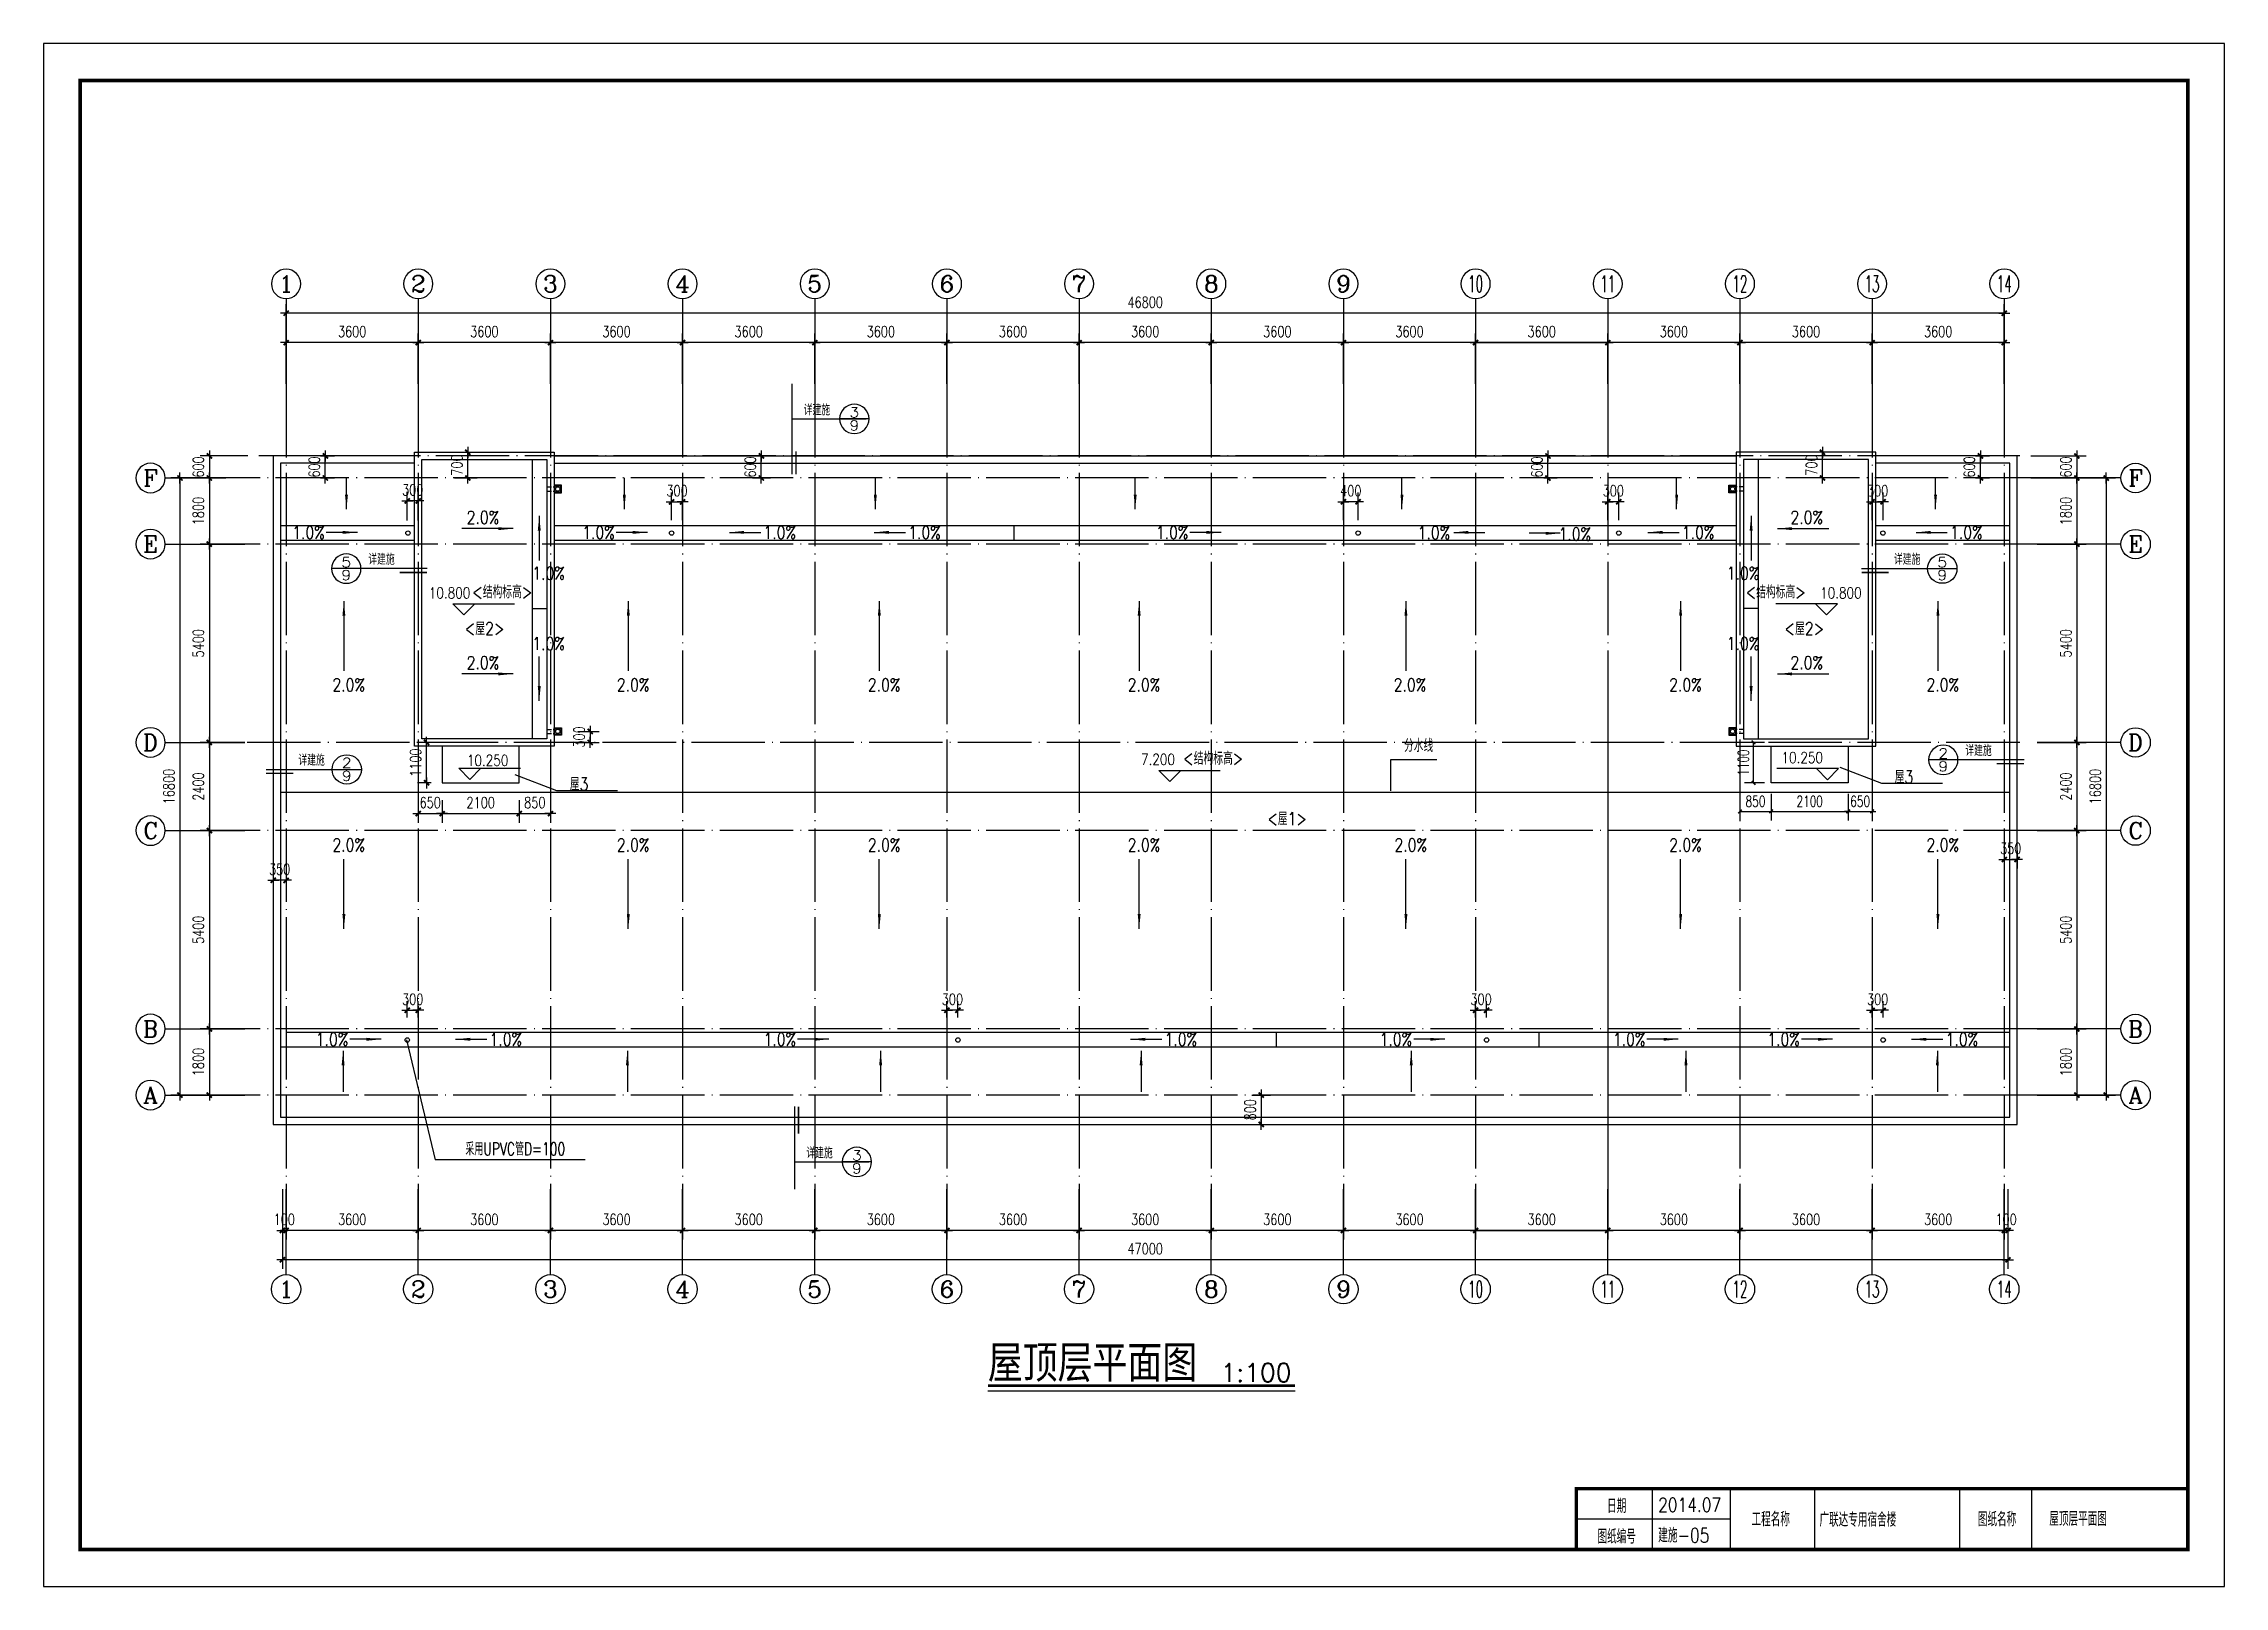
# Model space of a CAD drawing. Extents: x -105837 to 547563, y 466041 to 508041.
# Drawn here: x 131763 to 191163, y 466041 to 508041 of the extents above; entities that cross this region are included whole.
import ezdxf
from ezdxf.enums import TextEntityAlignment as Align

# ---------------------------------------------------------------- set-up
doc = ezdxf.new("R2010")
doc.units = 0
doc.header["$LTSCALE"] = 1000
doc.header["$MEASUREMENT"] = 0
doc.linetypes.add('DASH', pattern=[0.35, 0.25, -0.1])
doc.linetypes.add('DOTE', pattern=[2.42, 2, -0.2, 0.02, -0.2])
doc.layers.get('0').update_dxf_attribs({"linetype": 'CONTINUOUS'})
doc.layers.get('DEFPOINTS').update_dxf_attribs({"linetype": 'CONTINUOUS'})
for name, color, linetype in [('AXIS', 3, 'CONTINUOUS'), ('AXIS_TEXT', 7, 'CONTINUOUS'), ('DIM_SYMB', 3, 'CONTINUOUS'), ('DOTE', 1, 'DOTE'), ('PUB_DIM', 3, 'CONTINUOUS'), ('PUB_TEXT', 7, 'CONTINUOUS'), ('PUB_TITLE', 4, 'CONTINUOUS'), ('STAIR', 2, 'CONTINUOUS'), ('S详图索引', 7, 'CONTINUOUS'), ('w-屋面及排水', 3, 'CONTINUOUS'), ('文字', 7, 'CONTINUOUS')]:
    doc.layers.add(name, color=color, linetype=linetype)
doc.styles.add('_TCH_DIM_T3', font='SIMPLEX', dxfattribs={"width": 0.705882, "bigfont": 'GBCBIG'})
doc.styles.add('COMP', font='COMPLEX', dxfattribs={"bigfont": 'hztxt'})
doc.styles.add('COMPLEX', font='COMPLEX.shx')
doc.styles.add('DIM_FONT', font='SIMPLEX.shx', dxfattribs={"width": 0.75})
doc.styles.get("Standard").update_dxf_attribs({"font": 'txt.shx', "bigfont": 'hzdx.shx'})
doc.styles.add('国标仿宋', font='SIMPLEX.shx', dxfattribs={"width": 0.75, "bigfont": 'gbhzfs.shx'})
doc.dimstyles.new('_TCH_ARCH&&100', dxfattribs={"dimtxt": 297.5, "dimasz": 100, "dimexe": 250, "dimexo": 300, "dimgap": 126.25, "dimtad": 1, "dimdec": 0, "dimzin": 0, "dimdsep": 46, "dimtxsty": '_TCH_DIM_T3', "dimblk": 'ARCHTICK', "dimcen": 0.09, "dimclrt": 7, "dimazin": 2, "dimtfac": 1, "dimtdec": 0, "dimtix": 1, "dimtmove": 2, "dimatfit": 3, "dimfxl": 1, "dimtolj": 1, "dimtzin": 0, "dimarcsym": 0})
doc.dimstyles.new('DIMN', dxfattribs={"dimtxt": 300, "dimasz": 1, "dimexe": 250, "dimexo": 300, "dimgap": 150, "dimtad": 1, "dimdec": 0, "dimzin": 0, "dimdsep": 46, "dimtxsty": 'DIM_FONT', "dimblk": '_DIMX', "dimcen": 0.09, "dimclrt": 7, "dimadec": 0, "dimazin": 0, "dimtfac": 1, "dimtdec": 0, "dimtix": 1, "dimtmove": 2, "dimatfit": 3, "dimldrblk": '_DIMX', "dimfxl": 1, "dimtolj": 1, "dimtzin": 0, "dimarcsym": 0})

msp = doc.modelspace()

# ---------------------------------------------------------------- texts
at = {"layer": 'PUB_DIM', "color": 7, "style": 'DIM_FONT', "width": 0.8}
for s, p in [('10.800', (142819.70375, 493086.18291, -1272.79221)), ('10.800', (180716.44695, 493086.18291, -1272.79221)), ('10.250', (143856.86257, 488528.53476, -1272.79221)), ('7.200', (162116.12076, 488555.75707, -1272.79221)), ('10.250', (179665.4815, 488602.36303, -1272.79221))]:
    msp.add_text(s, height=300, dxfattribs=at).set_placement(p, align=Align.MIDDLE)
at = {"layer": 'PUB_TEXT'}
for s, height, p in [('屋顶层平面图', 1000, (157482.4733, 471610.02823)), ('1:100', 500, (163822.63078, 471610.02823))]:
    msp.add_text(s, height=height, dxfattribs=at).set_placement(p)
at = {"layer": 'S详图索引', "style": '国标仿宋', "width": 0.8}
for p in [(152827.45632, 498087.49496, -1272.79221), (140966.09688, 494018.68444), (182521.65945, 494018.68444), (184465.34358, 488812.96856, -1272.79221), (139063.04008, 488552.77551), (152897.05996, 477859.58287, -1272.79221)]:
    msp.add_text('详建施', height=300, dxfattribs=at).set_placement(p, align=Align.MIDDLE)
at = {"layer": 'S详图索引', "style": '国标仿宋'}
for s, width, p in [('1.0%', 0.8, (138532.93624, 494556.34869, -1272.79221)), ('2.0%', 0.8, (143285.77284, 494965.71336, 1147.95274)), ('1.0%', 0.8, (146432.44152, 494556.34869, -1272.79221)), ('1.0%', 0.8, (151369.49667, 494556.34869, -1272.79221)), ('1.0%', 0.8, (155312.17738, 494556.34869, -1272.79221)), ('1.0%', 0.8, (162057.38776, 494556.34869, -1272.79221)), ('1.0%', 0.8, (169189.85157, 494548.39928, -1272.79221)), ('1.0%', 0.8, (173026.55459, 494515.043, -1272.79221)), ('1.0%', 0.8, (176384.56585, 494556.34869, -1272.79221)), ('2.0%', 0.8, (179343.71118, 494965.71336, 1147.95274)), ('1.0%', 0.8, (183690.72295, 494556.34869, -1272.79221)), ('1.0%', 0.8, (145073.83012, 493448.23756, -1272.79221)), ('1.0%', 0.8, (177608.98725, 493448.23756, -1272.79221)), ('<结构标高>', 0.8, (143437.54365, 492937.48533, -1272.79221)), ('<结构标高>', 0.8, (178121.34389, 492937.48533, -1272.79221)), ('<屋2>', 0.8, (143234.06342, 491941.36083, -1272.79221)), ('1.0%', 0.8, (145073.83012, 491533.40143, -1272.79221)), ('1.0%', 0.8, (177608.98725, 491533.40143, -1272.79221)), ('<屋2>', 0.8, (179181.10482, 491941.36083, -1272.79221)), ('2.0%', 0.8, (143285.77284, 491009.83358, 1147.95274)), ('2.0%', 0.8, (179343.71118, 491009.83358, 1147.95274)), ('2.0%', 0.8, (139628.93869, 490408.9905, -1272.79221)), ('2.0%', 0.8, (147376.21446, 490408.9905, -1272.79221)), ('2.0%', 0.8, (154213.10793, 490408.9905, -1272.79221)), ('2.0%', 0.8, (161291.12346, 490408.9905, -1272.79221)), ('2.0%', 0.8, (168536.77454, 490408.9905, -1272.79221)), ('2.0%', 0.8, (176039.41219, 490408.9905, -1272.79221)), ('2.0%', 0.8, (183047.58667, 490408.9905, -1272.79221)), ('<结构标高>', 0.8, (162802.01772, 488407.05949, -1272.79221)), ('屋3', 0.8, (182183.95796, 487903.7891, -2614.56198)), ('屋3', 0.8, (146095.51999, 487707.16428, -1341.76978)), ('<屋1>', 0.8, (165092.84206, 486767.78365, -1272.79221)), ('2.0%', 0.8, (139628.93869, 486048.53666, -1272.79221)), ('2.0%', 0.8, (147376.21446, 486048.53666, -1272.79221)), ('2.0%', 0.8, (154213.10793, 486048.53666, -1272.79221)), ('2.0%', 0.8, (161291.12346, 486048.53666, -1272.79221)), ('2.0%', 0.8, (168557.04352, 486048.53666, -1272.79221)), ('2.0%', 0.8, (176039.41219, 486048.53666, -1272.79221)), ('2.0%', 0.8, (183047.58667, 486048.53666, -1272.79221)), ('1.0%', 0.8, (139175.28816, 480756.34869, -1272.79221)), ('1.0%', 0.8, (143907.5292, 480756.34869, -1272.79221)), ('1.0%', 0.8, (151372.09726, 480756.34869, -1272.79221)), ('1.0%', 0.8, (162294.92931, 480756.34869, -1272.79221)), ('1.0%', 0.8, (168152.90745, 480756.34869, -1272.79221)), ('1.0%', 0.8, (174506.62475, 480756.34869, -1272.79221)), ('1.0%', 0.8, (178712.49982, 480756.34869, -1272.79221)), ('1.0%', 0.8, (183570.31754, 480756.34869, -1272.79221)), ('采用UPVC管D=100', 0.7, (143250.32517, 477776.19307, -1272.79221))]:
    msp.add_text(s, height=350, dxfattribs=dict(at, width=width)).set_placement(p)
at = {"layer": 'S详图索引', "style": '国标仿宋', "width": 0.8}
msp.add_text('分水线', height=350, dxfattribs=at).set_placement((169614.80264, 488652.12057, -1440.81196), align=Align.BOTTOM_RIGHT)
at = {"layer": '文字', "style": '国标仿宋', "width": 0.8}
for s, p in [('日期', (174610.5703, 468036.1241)), ('工程名称', (178806.34296, 467675.97785)), ('图纸名称', (184970.26312, 467674.49886)), ('图纸编号', (174610.5703, 467204.5241))]:
    msp.add_text(s, height=385, dxfattribs=at).set_placement(p, align=Align.CENTER)
for s, p in [('2014.07', (175740.73263, 468069.67468)), ('广联达专用宿舍楼', (180133.45327, 467663.7237)), ('屋顶层平面图', (186393.16313, 467686.89994)), ('建施-05', (175740.73263, 467238.07468))]:
    msp.add_text(s, height=385, dxfattribs=at).set_placement(p)

# ---------------------------------------------------------------- blocks, each defined once
blk = doc.blocks.new('_DIMX')
blk.add_line((-150, 0), (150, 0))
at = {"const_width": 50}
blk.add_lwpolyline([(-70, -70), (70, 70)], dxfattribs=at)
blk = doc.blocks.new('*D29')
at = {"layer": 'AXIS', "color": 0, "lineweight": -2, "transparency": 16777216}
for p, q in [((138368, 498776), (138368, 500951)), ((185168, 498776), (185168, 500951)), ((185167, 500701), (138369, 500701))]:
    blk.add_line(p, q, dxfattribs=at)
at = {"layer": 'DEFPOINTS', "color": 0, "transparency": 16777216}
for p in [(138368, 500701), (138368, 498476), (185168, 498476)]:
    blk.add_point(p, dxfattribs=at)
at = {"layer": 'AXIS', "color": 0, "lineweight": -2, "transparency": 16777216, "rotation": 179.9999999999991}
blk.add_blockref('_DIMX', (138368, 500701), dxfattribs=at)
at = {"layer": 'AXIS', "color": 0, "lineweight": -2, "transparency": 16777216}
blk.add_blockref('_DIMX', (185168, 500701), dxfattribs=at)
at = {"layer": 'AXIS', "color": 7, "transparency": 16777216, "insert": (161768, 501001), "char_height": 300, "attachment_point": 5, "style": 'DIM_FONT'}
blk.add_mtext('\\A1;46800', dxfattribs=at)
blk = doc.blocks.new('*D30')
at = {"layer": 'DEFPOINTS', "color": 0, "transparency": 16777216}
for p in [(138268, 477156), (185268, 477156), (138268, 474931)]:
    blk.add_point(p, dxfattribs=at)
at = {"layer": 'PUB_DIM', "color": 0, "lineweight": -2, "transparency": 16777216}
for p, q in [((138268, 476856), (138268, 474681)), ((185268, 476856), (185268, 474681)), ((185267, 474931), (138269, 474931))]:
    blk.add_line(p, q, dxfattribs=at)
at = {"layer": 'PUB_DIM', "color": 0, "lineweight": -2, "transparency": 16777216, "rotation": 180.0000000000001}
blk.add_blockref('_DIMX', (138268, 474931), dxfattribs=at)
at = {"layer": 'PUB_DIM', "color": 0, "lineweight": -2, "transparency": 16777216}
blk.add_blockref('_DIMX', (185268, 474931), dxfattribs=at)
at = {"layer": 'PUB_DIM', "color": 7, "transparency": 16777216, "insert": (161768, 475231), "char_height": 300, "attachment_point": 5, "style": 'DIM_FONT'}
blk.add_mtext('\\A1;47000', dxfattribs=at)
blk = doc.blocks.new('*D31')
at = {"layer": 'AXIS', "color": 0, "lineweight": -2, "transparency": 16777216}
for p, q in [((174368, 476856), (174368, 475481)), ((177968, 476856), (177968, 475481)), ((177967, 475731), (174369, 475731))]:
    blk.add_line(p, q, dxfattribs=at)
at = {"layer": 'DEFPOINTS', "color": 0, "transparency": 16777216}
for p in [(174368, 477156), (177968, 477156), (174368, 475731)]:
    blk.add_point(p, dxfattribs=at)
at = {"layer": 'AXIS', "color": 0, "lineweight": -2, "transparency": 16777216, "rotation": 180}
blk.add_blockref('_DIMX', (174368, 475731), dxfattribs=at)
at = {"layer": 'AXIS', "color": 0, "lineweight": -2, "transparency": 16777216}
blk.add_blockref('_DIMX', (177968, 475731), dxfattribs=at)
at = {"layer": 'AXIS', "color": 7, "transparency": 16777216, "insert": (176168, 476031), "char_height": 300, "attachment_point": 5, "style": 'DIM_FONT'}
blk.add_mtext('\\A1;3600', dxfattribs=at)
blk = doc.blocks.new('*D32')
at = {"layer": 'AXIS', "color": 0, "lineweight": -2, "transparency": 16777216}
for p, q in [((174368, 498776), (174368, 500151)), ((177968, 498776), (177968, 500151)), ((177967, 499901), (174369, 499901))]:
    blk.add_line(p, q, dxfattribs=at)
at = {"layer": 'DEFPOINTS', "color": 0, "transparency": 16777216}
for p in [(174368, 499901), (174368, 498476), (177968, 498476)]:
    blk.add_point(p, dxfattribs=at)
at = {"layer": 'AXIS', "color": 0, "lineweight": -2, "transparency": 16777216, "rotation": 180}
blk.add_blockref('_DIMX', (174368, 499901), dxfattribs=at)
at = {"layer": 'AXIS', "color": 0, "lineweight": -2, "transparency": 16777216}
blk.add_blockref('_DIMX', (177968, 499901), dxfattribs=at)
at = {"layer": 'AXIS', "color": 7, "transparency": 16777216, "insert": (176168, 500201), "char_height": 300, "attachment_point": 5, "style": 'DIM_FONT'}
blk.add_mtext('\\A1;3600', dxfattribs=at)
blk = doc.blocks.new('*D248')
at = {"layer": 'AXIS', "color": 0, "lineweight": -2, "transparency": 16777216}
for p, q in [((137243, 496216), (135227, 496216)), ((135477, 496215), (135477, 479417)), ((137243, 479416), (135227, 479416))]:
    blk.add_line(p, q, dxfattribs=at)
at = {"layer": 'DEFPOINTS', "color": 0, "transparency": 16777216}
for p in [(137543, 496216), (135477, 479416), (137543, 479416)]:
    blk.add_point(p, dxfattribs=at)
at = {"layer": 'AXIS', "color": 0, "lineweight": -2, "transparency": 16777216}
for p, rotation in [((135477, 496216), 90), ((135477, 479416), 270)]:
    blk.add_blockref('_DIMX', p, dxfattribs=dict(at, rotation=rotation))
at = {"layer": 'AXIS', "color": 7, "transparency": 16777216, "insert": (135177, 487816), "char_height": 300, "attachment_point": 5, "rotation": 90, "style": 'DIM_FONT'}
blk.add_mtext('\\A1;16800', dxfattribs=at)
blk = doc.blocks.new('*D249')
at = {"layer": 'AXIS', "color": 0, "lineweight": -2, "transparency": 16777216}
for p, q in [((137243, 496216), (136027, 496216)), ((136277, 496215), (136277, 494417)), ((137243, 494416), (136027, 494416))]:
    blk.add_line(p, q, dxfattribs=at)
at = {"layer": 'DEFPOINTS', "color": 0, "transparency": 16777216}
for p in [(137543, 496216), (136277, 494416), (137543, 494416)]:
    blk.add_point(p, dxfattribs=at)
at = {"layer": 'AXIS', "color": 0, "lineweight": -2, "transparency": 16777216}
for p, rotation in [((136277, 496216), 90), ((136277, 494416), 270)]:
    blk.add_blockref('_DIMX', p, dxfattribs=dict(at, rotation=rotation))
at = {"layer": 'AXIS', "color": 7, "transparency": 16777216, "insert": (135977, 495316), "char_height": 300, "attachment_point": 5, "rotation": 90, "style": 'DIM_FONT'}
blk.add_mtext('\\A1;1800', dxfattribs=at)
blk = doc.blocks.new('*D250')
at = {"layer": 'AXIS', "color": 0, "lineweight": -2, "transparency": 16777216}
for p, q in [((137243, 486616), (136027, 486616)), ((136277, 486615), (136277, 481217)), ((137243, 481216), (136027, 481216))]:
    blk.add_line(p, q, dxfattribs=at)
at = {"layer": 'DEFPOINTS', "color": 0, "transparency": 16777216}
for p in [(137543, 486616), (136277, 481216), (137543, 481216)]:
    blk.add_point(p, dxfattribs=at)
at = {"layer": 'AXIS', "color": 0, "lineweight": -2, "transparency": 16777216}
for p, rotation in [((136277, 486616), 90), ((136277, 481216), 270)]:
    blk.add_blockref('_DIMX', p, dxfattribs=dict(at, rotation=rotation))
at = {"layer": 'AXIS', "color": 7, "transparency": 16777216, "insert": (135977, 483916), "char_height": 300, "attachment_point": 5, "rotation": 90, "style": 'DIM_FONT'}
blk.add_mtext('\\A1;5400', dxfattribs=at)
blk = doc.blocks.new('*D251')
at = {"layer": 'AXIS', "color": 0, "lineweight": -2, "transparency": 16777216}
for p, q in [((137243, 481216), (136027, 481216)), ((136277, 481215), (136277, 479417)), ((137243, 479416), (136027, 479416))]:
    blk.add_line(p, q, dxfattribs=at)
at = {"layer": 'DEFPOINTS', "color": 0, "transparency": 16777216}
for p in [(137543, 481216), (136277, 479416), (137543, 479416)]:
    blk.add_point(p, dxfattribs=at)
at = {"layer": 'AXIS', "color": 0, "lineweight": -2, "transparency": 16777216}
for p, rotation in [((136277, 481216), 90), ((136277, 479416), 270)]:
    blk.add_blockref('_DIMX', p, dxfattribs=dict(at, rotation=rotation))
at = {"layer": 'AXIS', "color": 7, "transparency": 16777216, "insert": (135977, 480316), "char_height": 300, "attachment_point": 5, "rotation": 90, "style": 'DIM_FONT'}
blk.add_mtext('\\A1;1800', dxfattribs=at)
blk = doc.blocks.new('*D252')
at = {"layer": 'AXIS', "color": 0, "lineweight": -2, "transparency": 16777216}
for p, q in [((137243, 494416), (136027, 494416)), ((136277, 494415), (136277, 489017)), ((137243, 489016), (136027, 489016))]:
    blk.add_line(p, q, dxfattribs=at)
at = {"layer": 'DEFPOINTS', "color": 0, "transparency": 16777216}
for p in [(137543, 494416), (136277, 489016), (137543, 489016)]:
    blk.add_point(p, dxfattribs=at)
at = {"layer": 'AXIS', "color": 0, "lineweight": -2, "transparency": 16777216}
for p, rotation in [((136277, 494416), 90), ((136277, 489016), 270)]:
    blk.add_blockref('_DIMX', p, dxfattribs=dict(at, rotation=rotation))
at = {"layer": 'AXIS', "color": 7, "transparency": 16777216, "insert": (135977, 491716), "char_height": 300, "attachment_point": 5, "rotation": 90, "style": 'DIM_FONT'}
blk.add_mtext('\\A1;5400', dxfattribs=at)
blk = doc.blocks.new('*D253')
at = {"layer": 'AXIS', "color": 0, "lineweight": -2, "transparency": 16777216}
for p, q in [((137243, 489016), (136027, 489016)), ((136277, 489015), (136277, 486617)), ((137243, 486616), (136027, 486616))]:
    blk.add_line(p, q, dxfattribs=at)
at = {"layer": 'DEFPOINTS', "color": 0, "transparency": 16777216}
for p in [(137543, 489016), (136277, 486616), (137543, 486616)]:
    blk.add_point(p, dxfattribs=at)
at = {"layer": 'AXIS', "color": 0, "lineweight": -2, "transparency": 16777216}
for p, rotation in [((136277, 489016), 90), ((136277, 486616), 270)]:
    blk.add_blockref('_DIMX', p, dxfattribs=dict(at, rotation=rotation))
at = {"layer": 'AXIS', "color": 7, "transparency": 16777216, "insert": (135977, 487816), "char_height": 300, "attachment_point": 5, "rotation": 90, "style": 'DIM_FONT'}
blk.add_mtext('\\A1;2400', dxfattribs=at)
blk = doc.blocks.new('*D254')
at = {"layer": 'DEFPOINTS', "color": 0, "transparency": 16777216}
for p in [(137625, 496816), (136277, 496216), (137625, 496216)]:
    blk.add_point(p, dxfattribs=at)
at = {"layer": 'PUB_DIM', "color": 0, "lineweight": -2, "transparency": 16777216}
for p, q in [((137325, 496816), (136027, 496816)), ((136277, 496817), (136277, 496818)), ((136277, 496816), (136277, 496216)), ((137325, 496216), (136027, 496216)), ((136277, 496215), (136277, 496214))]:
    blk.add_line(p, q, dxfattribs=at)
for p, rotation in [((136277, 496816), 270), ((136277, 496216), 90)]:
    blk.add_blockref('_DIMX', p, dxfattribs=dict(at, rotation=rotation))
at = {"layer": 'PUB_DIM', "color": 7, "transparency": 16777216, "insert": (135977, 496516), "char_height": 300, "attachment_point": 5, "rotation": 90, "style": 'DIM_FONT'}
blk.add_mtext('\\A1;600', dxfattribs=at)
blk = doc.blocks.new('_axiso')
blk.add_circle((0, 0), 0.5)
at = {"layer": 'AXIS_TEXT', "style": 'COMPLEX', "width": 1.041667}
blk.add_attdef('A', text='', height=0.56, dxfattribs=at).set_placement((-0.25, -0.28), (0.25, -0.28), align=Align.FIT)
blk = doc.blocks.new('*D256')
at = {"layer": 'DEFPOINTS', "color": 0, "transparency": 16777216}
for p in [(141968, 487748), (142618, 487748), (142618, 487078)]:
    blk.add_point(p, dxfattribs=at)
at = {"layer": 'PUB_DIM', "color": 0, "lineweight": -2, "transparency": 16777216}
for p, q in [((141968, 487448), (141968, 486828)), ((142618, 487448), (142618, 486828)), ((141967, 487078), (141966, 487078)), ((141968, 487078), (142618, 487078)), ((142619, 487078), (142620, 487078))]:
    blk.add_line(p, q, dxfattribs=at)
blk.add_blockref('_DIMX', (141968, 487078), dxfattribs=at)
at = {"layer": 'PUB_DIM', "color": 0, "lineweight": -2, "transparency": 16777216, "rotation": 180}
blk.add_blockref('_DIMX', (142618, 487078), dxfattribs=at)
at = {"layer": 'PUB_DIM', "color": 7, "transparency": 16777216, "insert": (142293, 487378), "char_height": 300, "attachment_point": 5, "style": 'DIM_FONT'}
blk.add_mtext('\\A1;650', dxfattribs=at)
blk = doc.blocks.new('*D258')
at = {"layer": 'DEFPOINTS', "color": 0, "transparency": 16777216}
for p in [(144718, 487748), (145568, 487748), (145568, 487078)]:
    blk.add_point(p, dxfattribs=at)
at = {"layer": 'PUB_DIM', "color": 0, "lineweight": -2, "transparency": 16777216}
for p, q in [((144718, 487448), (144718, 486828)), ((145568, 487448), (145568, 486828)), ((144717, 487078), (144716, 487078)), ((144718, 487078), (145568, 487078)), ((145569, 487078), (145570, 487078))]:
    blk.add_line(p, q, dxfattribs=at)
blk.add_blockref('_DIMX', (144718, 487078), dxfattribs=at)
at = {"layer": 'PUB_DIM', "color": 0, "lineweight": -2, "transparency": 16777216, "rotation": 180}
blk.add_blockref('_DIMX', (145568, 487078), dxfattribs=at)
at = {"layer": 'PUB_DIM', "color": 7, "transparency": 16777216, "insert": (145143, 487378), "char_height": 300, "attachment_point": 5, "style": 'DIM_FONT'}
blk.add_mtext('\\A1;850', dxfattribs=at)
blk = doc.blocks.new('*D259')
at = {"layer": 'DEFPOINTS', "color": 0, "transparency": 16777216}
for p in [(146013, 489316), (146013, 489016), (146649, 489016)]:
    blk.add_point(p, dxfattribs=at)
at = {"layer": 'PUB_DIM', "color": 0, "lineweight": -2, "transparency": 16777216}
for p, q in [((146313, 489316), (146899, 489316)), ((146313, 489016), (146899, 489016)), ((146649, 489317), (146649, 489318)), ((146649, 489316), (146649, 489016)), ((146649, 489015), (146649, 489014))]:
    blk.add_line(p, q, dxfattribs=at)
for p, rotation in [((146649, 489316), 270), ((146649, 489016), 90)]:
    blk.add_blockref('_DIMX', p, dxfattribs=dict(at, rotation=rotation))
at = {"layer": 'PUB_DIM', "color": 7, "transparency": 16777216, "insert": (146349, 489166), "char_height": 300, "attachment_point": 5, "rotation": 90, "style": 'DIM_FONT'}
blk.add_mtext('\\A1;300', dxfattribs=at)
blk = doc.blocks.new('_arrow')
blk.add_solid([(0, 0), (-1, 0.1), (-1, -0.1)])
blk = doc.blocks.new('*D260')
at = {"layer": 'DEFPOINTS', "color": 0, "transparency": 16777216}
for p in [(142651, 496916), (143319, 496916), (142651, 496216)]:
    blk.add_point(p, dxfattribs=at)
at = {"layer": 'PUB_DIM', "color": 0, "lineweight": -2, "transparency": 16777216}
for p, q in [((142951, 496916), (143569, 496916)), ((143319, 496917), (143319, 496918)), ((143319, 496216), (143319, 496916)), ((142951, 496216), (143569, 496216)), ((143319, 496215), (143319, 496214))]:
    blk.add_line(p, q, dxfattribs=at)
for p, rotation in [((143319, 496916), 270), ((143319, 496216), 90)]:
    blk.add_blockref('_DIMX', p, dxfattribs=dict(at, rotation=rotation))
at = {"layer": 'PUB_DIM', "color": 7, "transparency": 16777216, "insert": (143019, 496566), "char_height": 300, "attachment_point": 5, "rotation": 90, "style": 'DIM_FONT'}
blk.add_mtext('\\A1;700', dxfattribs=at)
blk = doc.blocks.new('*D268')
at = {"layer": 'AXIS', "color": 0, "lineweight": -2, "transparency": 16777216}
for p, q in [((159968, 498776), (159968, 500151)), ((163568, 498776), (163568, 500151)), ((163567, 499901), (159969, 499901))]:
    blk.add_line(p, q, dxfattribs=at)
at = {"layer": 'DEFPOINTS', "color": 0, "transparency": 16777216}
for p in [(159968, 499901), (159968, 498476), (163568, 498476)]:
    blk.add_point(p, dxfattribs=at)
at = {"layer": 'AXIS', "color": 0, "lineweight": -2, "transparency": 16777216, "rotation": 180}
blk.add_blockref('_DIMX', (159968, 499901), dxfattribs=at)
at = {"layer": 'AXIS', "color": 0, "lineweight": -2, "transparency": 16777216}
blk.add_blockref('_DIMX', (163568, 499901), dxfattribs=at)
at = {"layer": 'AXIS', "color": 7, "transparency": 16777216, "insert": (161768, 500201), "char_height": 300, "attachment_point": 5, "style": 'DIM_FONT'}
blk.add_mtext('\\A1;3600', dxfattribs=at)
blk = doc.blocks.new('*D269')
at = {"layer": 'AXIS', "color": 0, "lineweight": -2, "transparency": 16777216}
for p, q in [((159968, 476856), (159968, 475481)), ((163568, 476856), (163568, 475481)), ((163567, 475731), (159969, 475731))]:
    blk.add_line(p, q, dxfattribs=at)
at = {"layer": 'DEFPOINTS', "color": 0, "transparency": 16777216}
for p in [(159968, 477156), (163568, 477156), (159968, 475731)]:
    blk.add_point(p, dxfattribs=at)
at = {"layer": 'AXIS', "color": 0, "lineweight": -2, "transparency": 16777216, "rotation": 180}
blk.add_blockref('_DIMX', (159968, 475731), dxfattribs=at)
at = {"layer": 'AXIS', "color": 0, "lineweight": -2, "transparency": 16777216}
blk.add_blockref('_DIMX', (163568, 475731), dxfattribs=at)
at = {"layer": 'AXIS', "color": 7, "transparency": 16777216, "insert": (161768, 476031), "char_height": 300, "attachment_point": 5, "style": 'DIM_FONT'}
blk.add_mtext('\\A1;3600', dxfattribs=at)
blk = doc.blocks.new('*D275')
at = {"layer": 'AXIS', "color": 0, "lineweight": -2, "transparency": 16777216}
for p, q in [((145568, 476856), (145568, 475481)), ((149168, 476856), (149168, 475481)), ((149167, 475731), (145569, 475731))]:
    blk.add_line(p, q, dxfattribs=at)
at = {"layer": 'DEFPOINTS', "color": 0, "transparency": 16777216}
for p in [(145568, 477156), (149168, 477156), (145568, 475731)]:
    blk.add_point(p, dxfattribs=at)
at = {"layer": 'AXIS', "color": 0, "lineweight": -2, "transparency": 16777216, "rotation": 180}
blk.add_blockref('_DIMX', (145568, 475731), dxfattribs=at)
at = {"layer": 'AXIS', "color": 0, "lineweight": -2, "transparency": 16777216}
blk.add_blockref('_DIMX', (149168, 475731), dxfattribs=at)
at = {"layer": 'AXIS', "color": 7, "transparency": 16777216, "insert": (147368, 476031), "char_height": 300, "attachment_point": 5, "style": 'DIM_FONT'}
blk.add_mtext('\\A1;3600', dxfattribs=at)
blk = doc.blocks.new('*D276')
at = {"layer": 'AXIS', "color": 0, "lineweight": -2, "transparency": 16777216}
for p, q in [((145568, 498776), (145568, 500151)), ((149168, 498776), (149168, 500151)), ((149167, 499901), (145569, 499901))]:
    blk.add_line(p, q, dxfattribs=at)
at = {"layer": 'DEFPOINTS', "color": 0, "transparency": 16777216}
for p in [(145568, 499901), (145568, 498476), (149168, 498476)]:
    blk.add_point(p, dxfattribs=at)
at = {"layer": 'AXIS', "color": 0, "lineweight": -2, "transparency": 16777216, "rotation": 180}
blk.add_blockref('_DIMX', (145568, 499901), dxfattribs=at)
at = {"layer": 'AXIS', "color": 0, "lineweight": -2, "transparency": 16777216}
blk.add_blockref('_DIMX', (149168, 499901), dxfattribs=at)
at = {"layer": 'AXIS', "color": 7, "transparency": 16777216, "insert": (147368, 500201), "char_height": 300, "attachment_point": 5, "style": 'DIM_FONT'}
blk.add_mtext('\\A1;3600', dxfattribs=at)
blk = doc.blocks.new('*D277')
at = {"layer": 'AXIS', "color": 0, "lineweight": -2, "transparency": 16777216}
for p, q in [((138368, 498776), (138368, 500151)), ((141968, 498776), (141968, 500151)), ((141967, 499901), (138369, 499901))]:
    blk.add_line(p, q, dxfattribs=at)
at = {"layer": 'DEFPOINTS', "color": 0, "transparency": 16777216}
for p in [(138368, 499901), (138368, 498476), (141968, 498476)]:
    blk.add_point(p, dxfattribs=at)
at = {"layer": 'AXIS', "color": 0, "lineweight": -2, "transparency": 16777216, "rotation": 180}
blk.add_blockref('_DIMX', (138368, 499901), dxfattribs=at)
at = {"layer": 'AXIS', "color": 0, "lineweight": -2, "transparency": 16777216}
blk.add_blockref('_DIMX', (141968, 499901), dxfattribs=at)
at = {"layer": 'AXIS', "color": 7, "transparency": 16777216, "insert": (140168, 500201), "char_height": 300, "attachment_point": 5, "style": 'DIM_FONT'}
blk.add_mtext('\\A1;3600', dxfattribs=at)
blk = doc.blocks.new('*D278')
at = {"layer": 'AXIS', "color": 0, "lineweight": -2, "transparency": 16777216}
for p, q in [((141968, 498776), (141968, 500151)), ((145568, 498776), (145568, 500151)), ((145567, 499901), (141969, 499901))]:
    blk.add_line(p, q, dxfattribs=at)
at = {"layer": 'DEFPOINTS', "color": 0, "transparency": 16777216}
for p in [(141968, 499901), (141968, 498476), (145568, 498476)]:
    blk.add_point(p, dxfattribs=at)
at = {"layer": 'AXIS', "color": 0, "lineweight": -2, "transparency": 16777216, "rotation": 180}
blk.add_blockref('_DIMX', (141968, 499901), dxfattribs=at)
at = {"layer": 'AXIS', "color": 0, "lineweight": -2, "transparency": 16777216}
blk.add_blockref('_DIMX', (145568, 499901), dxfattribs=at)
at = {"layer": 'AXIS', "color": 7, "transparency": 16777216, "insert": (143768, 500201), "char_height": 300, "attachment_point": 5, "style": 'DIM_FONT'}
blk.add_mtext('\\A1;3600', dxfattribs=at)
blk = doc.blocks.new('*D279')
at = {"layer": 'DEFPOINTS', "color": 0, "transparency": 16777216}
for p in [(141668, 495592), (141668, 494754), (141968, 494754)]:
    blk.add_point(p, dxfattribs=at)
at = {"layer": 'PUB_DIM', "color": 0, "lineweight": -2, "transparency": 16777216}
for p, q in [((141667, 495592), (141666, 495592)), ((141668, 495054), (141668, 495842)), ((141968, 495592), (141668, 495592)), ((141968, 495054), (141968, 495842)), ((141969, 495592), (141970, 495592))]:
    blk.add_line(p, q, dxfattribs=at)
blk.add_blockref('_DIMX', (141668, 495592), dxfattribs=at)
at = {"layer": 'PUB_DIM', "color": 0, "lineweight": -2, "transparency": 16777216, "rotation": 180}
blk.add_blockref('_DIMX', (141968, 495592), dxfattribs=at)
at = {"layer": 'PUB_DIM', "color": 7, "transparency": 16777216, "insert": (141818, 495892), "char_height": 300, "attachment_point": 5, "style": 'DIM_FONT'}
blk.add_mtext('\\A1;300', dxfattribs=at)
blk = doc.blocks.new('*D280')
at = {"layer": 'DEFPOINTS', "color": 0, "transparency": 16777216}
for p in [(141668, 481224), (141968, 481724), (141968, 481224)]:
    blk.add_point(p, dxfattribs=at)
at = {"layer": 'PUB_DIM', "color": 0, "lineweight": -2, "transparency": 16777216}
for p, q in [((141668, 481524), (141668, 481974)), ((141968, 481524), (141968, 481974)), ((141667, 481724), (141666, 481724)), ((141668, 481724), (141968, 481724)), ((141969, 481724), (141970, 481724))]:
    blk.add_line(p, q, dxfattribs=at)
blk.add_blockref('_DIMX', (141668, 481724), dxfattribs=at)
at = {"layer": 'PUB_DIM', "color": 0, "lineweight": -2, "transparency": 16777216, "rotation": 180}
blk.add_blockref('_DIMX', (141968, 481724), dxfattribs=at)
at = {"layer": 'PUB_DIM', "color": 7, "transparency": 16777216, "insert": (141818, 482024), "char_height": 300, "attachment_point": 5, "style": 'DIM_FONT'}
blk.add_mtext('\\A1;300', dxfattribs=at)
blk = doc.blocks.new('*D281')
at = {"layer": 'AXIS', "color": 0, "lineweight": -2, "transparency": 16777216}
for p, q in [((138368, 476856), (138368, 475481)), ((141968, 476856), (141968, 475481)), ((141967, 475731), (138369, 475731))]:
    blk.add_line(p, q, dxfattribs=at)
at = {"layer": 'DEFPOINTS', "color": 0, "transparency": 16777216}
for p in [(138368, 477156), (141968, 477156), (138368, 475731)]:
    blk.add_point(p, dxfattribs=at)
at = {"layer": 'AXIS', "color": 0, "lineweight": -2, "transparency": 16777216, "rotation": 180}
blk.add_blockref('_DIMX', (138368, 475731), dxfattribs=at)
at = {"layer": 'AXIS', "color": 0, "lineweight": -2, "transparency": 16777216}
blk.add_blockref('_DIMX', (141968, 475731), dxfattribs=at)
at = {"layer": 'AXIS', "color": 7, "transparency": 16777216, "insert": (140168, 476031), "char_height": 300, "attachment_point": 5, "style": 'DIM_FONT'}
blk.add_mtext('\\A1;3600', dxfattribs=at)
blk = doc.blocks.new('*D282')
at = {"layer": 'AXIS', "color": 0, "lineweight": -2, "transparency": 16777216}
for p, q in [((141968, 476856), (141968, 475481)), ((145568, 476856), (145568, 475481)), ((145567, 475731), (141969, 475731))]:
    blk.add_line(p, q, dxfattribs=at)
at = {"layer": 'DEFPOINTS', "color": 0, "transparency": 16777216}
for p in [(141968, 477156), (145568, 477156), (141968, 475731)]:
    blk.add_point(p, dxfattribs=at)
at = {"layer": 'AXIS', "color": 0, "lineweight": -2, "transparency": 16777216, "rotation": 180}
blk.add_blockref('_DIMX', (141968, 475731), dxfattribs=at)
at = {"layer": 'AXIS', "color": 0, "lineweight": -2, "transparency": 16777216}
blk.add_blockref('_DIMX', (145568, 475731), dxfattribs=at)
at = {"layer": 'AXIS', "color": 7, "transparency": 16777216, "insert": (143768, 476031), "char_height": 300, "attachment_point": 5, "style": 'DIM_FONT'}
blk.add_mtext('\\A1;3600', dxfattribs=at)
blk = doc.blocks.new('*D283')
at = {"layer": 'DEFPOINTS', "color": 0, "transparency": 16777216}
for p in [(138268, 477156), (138368, 477156), (138368, 475731)]:
    blk.add_point(p, dxfattribs=at)
at = {"layer": 'PUB_DIM', "color": 0, "lineweight": -2, "transparency": 16777216}
for p, q in [((138268, 476856), (138268, 475481)), ((138368, 476856), (138368, 475481)), ((138267, 475731), (138266, 475731)), ((138268, 475731), (138368, 475731)), ((138369, 475731), (138370, 475731))]:
    blk.add_line(p, q, dxfattribs=at)
blk.add_blockref('_DIMX', (138268, 475731), dxfattribs=at)
at = {"layer": 'PUB_DIM', "color": 0, "lineweight": -2, "transparency": 16777216, "rotation": 180}
blk.add_blockref('_DIMX', (138368, 475731), dxfattribs=at)
at = {"layer": 'PUB_DIM', "color": 7, "transparency": 16777216, "insert": (138318, 476031), "char_height": 300, "attachment_point": 5, "style": 'DIM_FONT'}
blk.add_mtext('\\A1;100', dxfattribs=at)
blk = doc.blocks.new('*D284')
at = {"layer": 'DEFPOINTS', "color": 0, "transparency": 16777216}
for p in [(138018, 485830), (138368, 485830), (138018, 485263)]:
    blk.add_point(p, dxfattribs=at)
at = {"layer": 'PUB_DIM', "color": 0, "lineweight": -2, "transparency": 16777216}
for p, q in [((138018, 485530), (138018, 485013)), ((138368, 485530), (138368, 485013)), ((138017, 485263), (138016, 485263)), ((138368, 485263), (138018, 485263)), ((138369, 485263), (138370, 485263))]:
    blk.add_line(p, q, dxfattribs=at)
blk.add_blockref('_DIMX', (138018, 485263), dxfattribs=at)
at = {"layer": 'PUB_DIM', "color": 0, "lineweight": -2, "transparency": 16777216, "rotation": 180}
blk.add_blockref('_DIMX', (138368, 485263), dxfattribs=at)
at = {"layer": 'PUB_DIM', "color": 7, "transparency": 16777216, "insert": (138193, 485563), "char_height": 300, "attachment_point": 5, "style": 'DIM_FONT'}
blk.add_mtext('\\A1;350', dxfattribs=at)
blk = doc.blocks.new('*D285')
at = {"layer": 'DEFPOINTS', "color": 0, "transparency": 16777216}
for p in [(139009, 496816, -1273), (139436, 496816), (139009, 496216, -1273)]:
    blk.add_point(p, dxfattribs=at)
at = {"layer": 'PUB_DIM', "color": 0, "lineweight": -2, "transparency": 16777216}
for p, q in [((139309, 496816), (139686, 496816)), ((139436, 496817), (139436, 496818)), ((139436, 496216), (139436, 496816)), ((139309, 496216), (139686, 496216)), ((139436, 496215), (139436, 496214))]:
    blk.add_line(p, q, dxfattribs=at)
for p, rotation in [((139436, 496816), 270), ((139436, 496216), 90)]:
    blk.add_blockref('_DIMX', p, dxfattribs=dict(at, rotation=rotation))
at = {"layer": 'PUB_DIM', "color": 7, "transparency": 16777216, "insert": (139136, 496516), "char_height": 300, "attachment_point": 5, "rotation": 90, "style": 'DIM_FONT'}
blk.add_mtext('\\A1;600', dxfattribs=at)
blk = doc.blocks.new('*D286')
at = {"layer": 'AXIS', "color": 0, "lineweight": -2, "transparency": 16777216}
for p, q in [((156368, 498776), (156368, 500151)), ((159968, 498776), (159968, 500151)), ((159967, 499901), (156369, 499901))]:
    blk.add_line(p, q, dxfattribs=at)
at = {"layer": 'DEFPOINTS', "color": 0, "transparency": 16777216}
for p in [(156368, 499901), (156368, 498476), (159968, 498476)]:
    blk.add_point(p, dxfattribs=at)
at = {"layer": 'AXIS', "color": 0, "lineweight": -2, "transparency": 16777216, "rotation": 180}
blk.add_blockref('_DIMX', (156368, 499901), dxfattribs=at)
at = {"layer": 'AXIS', "color": 0, "lineweight": -2, "transparency": 16777216}
blk.add_blockref('_DIMX', (159968, 499901), dxfattribs=at)
at = {"layer": 'AXIS', "color": 7, "transparency": 16777216, "insert": (158168, 500201), "char_height": 300, "attachment_point": 5, "style": 'DIM_FONT'}
blk.add_mtext('\\A1;3600', dxfattribs=at)
blk = doc.blocks.new('*D287')
at = {"layer": 'AXIS', "color": 0, "lineweight": -2, "transparency": 16777216}
for p, q in [((149168, 498776), (149168, 500151)), ((152768, 498776), (152768, 500151)), ((152767, 499901), (149169, 499901))]:
    blk.add_line(p, q, dxfattribs=at)
at = {"layer": 'DEFPOINTS', "color": 0, "transparency": 16777216}
for p in [(149168, 499901), (149168, 498476), (152768, 498476)]:
    blk.add_point(p, dxfattribs=at)
at = {"layer": 'AXIS', "color": 0, "lineweight": -2, "transparency": 16777216, "rotation": 180}
blk.add_blockref('_DIMX', (149168, 499901), dxfattribs=at)
at = {"layer": 'AXIS', "color": 0, "lineweight": -2, "transparency": 16777216}
blk.add_blockref('_DIMX', (152768, 499901), dxfattribs=at)
at = {"layer": 'AXIS', "color": 7, "transparency": 16777216, "insert": (150968, 500201), "char_height": 300, "attachment_point": 5, "style": 'DIM_FONT'}
blk.add_mtext('\\A1;3600', dxfattribs=at)
blk = doc.blocks.new('*D288')
at = {"layer": 'AXIS', "color": 0, "lineweight": -2, "transparency": 16777216}
for p, q in [((152768, 498776), (152768, 500151)), ((156368, 498776), (156368, 500151)), ((156367, 499901), (152769, 499901))]:
    blk.add_line(p, q, dxfattribs=at)
at = {"layer": 'DEFPOINTS', "color": 0, "transparency": 16777216}
for p in [(152768, 499901), (152768, 498476), (156368, 498476)]:
    blk.add_point(p, dxfattribs=at)
at = {"layer": 'AXIS', "color": 0, "lineweight": -2, "transparency": 16777216, "rotation": 180}
blk.add_blockref('_DIMX', (152768, 499901), dxfattribs=at)
at = {"layer": 'AXIS', "color": 0, "lineweight": -2, "transparency": 16777216}
blk.add_blockref('_DIMX', (156368, 499901), dxfattribs=at)
at = {"layer": 'AXIS', "color": 7, "transparency": 16777216, "insert": (154568, 500201), "char_height": 300, "attachment_point": 5, "style": 'DIM_FONT'}
blk.add_mtext('\\A1;3600', dxfattribs=at)
blk = doc.blocks.new('_INDEX')
blk.add_line((-0.5, 0), (0.5, 0))
blk.add_circle((0, 0), 0.5)
at = {"style": 'COMP'}
for tag, width, p, p2 in [('1', 2.333333, (-0.17, 0.05), (0.17, 0.05)), ('-', 1.166667, (-0.17, -0.39), (0.17, -0.39))]:
    blk.add_attdef(tag, text='', height=0.34, dxfattribs=dict(at, width=width)).set_placement(p, p2, align=Align.FIT)
blk = doc.blocks.new('*D289')
at = {"layer": 'AXIS', "color": 0, "lineweight": -2, "transparency": 16777216}
for p, q in [((152768, 476856), (152768, 475481)), ((156368, 476856), (156368, 475481)), ((156367, 475731), (152769, 475731))]:
    blk.add_line(p, q, dxfattribs=at)
at = {"layer": 'DEFPOINTS', "color": 0, "transparency": 16777216}
for p in [(152768, 477156), (156368, 477156), (152768, 475731)]:
    blk.add_point(p, dxfattribs=at)
at = {"layer": 'AXIS', "color": 0, "lineweight": -2, "transparency": 16777216, "rotation": 180}
blk.add_blockref('_DIMX', (152768, 475731), dxfattribs=at)
at = {"layer": 'AXIS', "color": 0, "lineweight": -2, "transparency": 16777216}
blk.add_blockref('_DIMX', (156368, 475731), dxfattribs=at)
at = {"layer": 'AXIS', "color": 7, "transparency": 16777216, "insert": (154568, 476031), "char_height": 300, "attachment_point": 5, "style": 'DIM_FONT'}
blk.add_mtext('\\A1;3600', dxfattribs=at)
blk = doc.blocks.new('*D290')
at = {"layer": 'AXIS', "color": 0, "lineweight": -2, "transparency": 16777216}
for p, q in [((149168, 476856), (149168, 475481)), ((152768, 476856), (152768, 475481)), ((152767, 475731), (149169, 475731))]:
    blk.add_line(p, q, dxfattribs=at)
at = {"layer": 'DEFPOINTS', "color": 0, "transparency": 16777216}
for p in [(149168, 477156), (152768, 477156), (149168, 475731)]:
    blk.add_point(p, dxfattribs=at)
at = {"layer": 'AXIS', "color": 0, "lineweight": -2, "transparency": 16777216, "rotation": 180}
blk.add_blockref('_DIMX', (149168, 475731), dxfattribs=at)
at = {"layer": 'AXIS', "color": 0, "lineweight": -2, "transparency": 16777216}
blk.add_blockref('_DIMX', (152768, 475731), dxfattribs=at)
at = {"layer": 'AXIS', "color": 7, "transparency": 16777216, "insert": (150968, 476031), "char_height": 300, "attachment_point": 5, "style": 'DIM_FONT'}
blk.add_mtext('\\A1;3600', dxfattribs=at)
blk = doc.blocks.new('*D291')
at = {"layer": 'DEFPOINTS', "color": 0, "transparency": 16777216}
for p in [(150768, 496816), (151312, 496816), (150768, 496216)]:
    blk.add_point(p, dxfattribs=at)
at = {"layer": 'PUB_DIM', "color": 0, "lineweight": -2, "transparency": 16777216}
for p, q in [((151068, 496816), (151562, 496816)), ((151312, 496817), (151312, 496818)), ((151312, 496216), (151312, 496816)), ((151068, 496216), (151562, 496216)), ((151312, 496215), (151312, 496214))]:
    blk.add_line(p, q, dxfattribs=at)
for p, rotation in [((151312, 496816), 270), ((151312, 496216), 90)]:
    blk.add_blockref('_DIMX', p, dxfattribs=dict(at, rotation=rotation))
at = {"layer": 'PUB_DIM', "color": 7, "transparency": 16777216, "insert": (151012, 496516), "char_height": 300, "attachment_point": 5, "rotation": 90, "style": 'DIM_FONT'}
blk.add_mtext('\\A1;600', dxfattribs=at)
blk = doc.blocks.new('*D292')
at = {"layer": 'DEFPOINTS', "color": 0, "transparency": 16777216}
for p in [(149168, 495567), (148868, 494767), (149168, 494767)]:
    blk.add_point(p, dxfattribs=at)
at = {"layer": 'PUB_DIM', "color": 0, "lineweight": -2, "transparency": 16777216}
for p, q in [((148867, 495567), (148866, 495567)), ((148868, 495067), (148868, 495817)), ((148868, 495567), (149168, 495567)), ((149168, 495067), (149168, 495817)), ((149169, 495567), (149170, 495567))]:
    blk.add_line(p, q, dxfattribs=at)
blk.add_blockref('_DIMX', (148868, 495567), dxfattribs=at)
at = {"layer": 'PUB_DIM', "color": 0, "lineweight": -2, "transparency": 16777216, "rotation": 180}
blk.add_blockref('_DIMX', (149168, 495567), dxfattribs=at)
at = {"layer": 'PUB_DIM', "color": 7, "transparency": 16777216, "insert": (149018, 495867), "char_height": 300, "attachment_point": 5, "style": 'DIM_FONT'}
blk.add_mtext('\\A1;300', dxfattribs=at)
blk = doc.blocks.new('*D293')
at = {"layer": 'AXIS', "color": 0, "lineweight": -2, "transparency": 16777216}
for p, q in [((156368, 476856), (156368, 475481)), ((159968, 476856), (159968, 475481)), ((159967, 475731), (156369, 475731))]:
    blk.add_line(p, q, dxfattribs=at)
at = {"layer": 'DEFPOINTS', "color": 0, "transparency": 16777216}
for p in [(156368, 477156), (159968, 477156), (156368, 475731)]:
    blk.add_point(p, dxfattribs=at)
at = {"layer": 'AXIS', "color": 0, "lineweight": -2, "transparency": 16777216, "rotation": 180}
blk.add_blockref('_DIMX', (156368, 475731), dxfattribs=at)
at = {"layer": 'AXIS', "color": 0, "lineweight": -2, "transparency": 16777216}
blk.add_blockref('_DIMX', (159968, 475731), dxfattribs=at)
at = {"layer": 'AXIS', "color": 7, "transparency": 16777216, "insert": (158168, 476031), "char_height": 300, "attachment_point": 5, "style": 'DIM_FONT'}
blk.add_mtext('\\A1;3600', dxfattribs=at)
blk = doc.blocks.new('*D294')
at = {"layer": 'DEFPOINTS', "color": 0, "transparency": 16777216}
for p in [(156368, 481724), (156368, 481224), (156668, 481224)]:
    blk.add_point(p, dxfattribs=at)
at = {"layer": 'PUB_DIM', "color": 0, "lineweight": -2, "transparency": 16777216}
for p, q in [((156368, 481524), (156368, 481974)), ((156668, 481524), (156668, 481974)), ((156367, 481724), (156366, 481724)), ((156668, 481724), (156368, 481724)), ((156669, 481724), (156670, 481724))]:
    blk.add_line(p, q, dxfattribs=at)
blk.add_blockref('_DIMX', (156368, 481724), dxfattribs=at)
at = {"layer": 'PUB_DIM', "color": 0, "lineweight": -2, "transparency": 16777216, "rotation": 180}
blk.add_blockref('_DIMX', (156668, 481724), dxfattribs=at)
at = {"layer": 'PUB_DIM', "color": 7, "transparency": 16777216, "insert": (156518, 482024), "char_height": 300, "attachment_point": 5, "style": 'DIM_FONT'}
blk.add_mtext('\\A1;300', dxfattribs=at)
blk = doc.blocks.new('*D399')
at = {"layer": 'AXIS', "color": 0, "lineweight": -2, "transparency": 16777216}
for p, q in [((170768, 476856), (170768, 475481)), ((174368, 476856), (174368, 475481)), ((174367, 475731), (170769, 475731))]:
    blk.add_line(p, q, dxfattribs=at)
at = {"layer": 'DEFPOINTS', "color": 0, "transparency": 16777216}
for p in [(170768, 477156), (174368, 477156), (170768, 475731)]:
    blk.add_point(p, dxfattribs=at)
at = {"layer": 'AXIS', "color": 0, "lineweight": -2, "transparency": 16777216, "rotation": 180}
blk.add_blockref('_DIMX', (170768, 475731), dxfattribs=at)
at = {"layer": 'AXIS', "color": 0, "lineweight": -2, "transparency": 16777216}
blk.add_blockref('_DIMX', (174368, 475731), dxfattribs=at)
at = {"layer": 'AXIS', "color": 7, "transparency": 16777216, "insert": (172568, 476031), "char_height": 300, "attachment_point": 5, "style": 'DIM_FONT'}
blk.add_mtext('\\A1;3600', dxfattribs=at)
blk = doc.blocks.new('*D400')
at = {"layer": 'AXIS', "color": 0, "lineweight": -2, "transparency": 16777216}
for p, q in [((170768, 498776), (170768, 500151)), ((174368, 498776), (174368, 500151)), ((174367, 499901), (170769, 499901))]:
    blk.add_line(p, q, dxfattribs=at)
at = {"layer": 'DEFPOINTS', "color": 0, "transparency": 16777216}
for p in [(170768, 499901), (170768, 498476), (174368, 498476)]:
    blk.add_point(p, dxfattribs=at)
at = {"layer": 'AXIS', "color": 0, "lineweight": -2, "transparency": 16777216, "rotation": 180}
blk.add_blockref('_DIMX', (170768, 499901), dxfattribs=at)
at = {"layer": 'AXIS', "color": 0, "lineweight": -2, "transparency": 16777216}
blk.add_blockref('_DIMX', (174368, 499901), dxfattribs=at)
at = {"layer": 'AXIS', "color": 7, "transparency": 16777216, "insert": (172568, 500201), "char_height": 300, "attachment_point": 5, "style": 'DIM_FONT'}
blk.add_mtext('\\A1;3600', dxfattribs=at)
blk = doc.blocks.new('*D401')
at = {"layer": 'AXIS', "color": 0, "lineweight": -2, "transparency": 16777216}
for p, q in [((167168, 498776), (167168, 500151)), ((170768, 498776), (170768, 500151)), ((170767, 499901), (167169, 499901))]:
    blk.add_line(p, q, dxfattribs=at)
at = {"layer": 'DEFPOINTS', "color": 0, "transparency": 16777216}
for p in [(167168, 499901), (167168, 498476), (170768, 498476)]:
    blk.add_point(p, dxfattribs=at)
at = {"layer": 'AXIS', "color": 0, "lineweight": -2, "transparency": 16777216, "rotation": 180}
blk.add_blockref('_DIMX', (167168, 499901), dxfattribs=at)
at = {"layer": 'AXIS', "color": 0, "lineweight": -2, "transparency": 16777216}
blk.add_blockref('_DIMX', (170768, 499901), dxfattribs=at)
at = {"layer": 'AXIS', "color": 7, "transparency": 16777216, "insert": (168968, 500201), "char_height": 300, "attachment_point": 5, "style": 'DIM_FONT'}
blk.add_mtext('\\A1;3600', dxfattribs=at)
blk = doc.blocks.new('*D402')
at = {"layer": 'AXIS', "color": 0, "lineweight": -2, "transparency": 16777216}
for p, q in [((163568, 498776), (163568, 500151)), ((167168, 498776), (167168, 500151)), ((167167, 499901), (163569, 499901))]:
    blk.add_line(p, q, dxfattribs=at)
at = {"layer": 'DEFPOINTS', "color": 0, "transparency": 16777216}
for p in [(163568, 499901), (163568, 498476), (167168, 498476)]:
    blk.add_point(p, dxfattribs=at)
at = {"layer": 'AXIS', "color": 0, "lineweight": -2, "transparency": 16777216, "rotation": 180}
blk.add_blockref('_DIMX', (163568, 499901), dxfattribs=at)
at = {"layer": 'AXIS', "color": 0, "lineweight": -2, "transparency": 16777216}
blk.add_blockref('_DIMX', (167168, 499901), dxfattribs=at)
at = {"layer": 'AXIS', "color": 7, "transparency": 16777216, "insert": (165368, 500201), "char_height": 300, "attachment_point": 5, "style": 'DIM_FONT'}
blk.add_mtext('\\A1;3600', dxfattribs=at)
blk = doc.blocks.new('*D403')
at = {"layer": 'AXIS', "color": 0, "lineweight": -2, "transparency": 16777216}
for p, q in [((163568, 476856), (163568, 475481)), ((167168, 476856), (167168, 475481)), ((167167, 475731), (163569, 475731))]:
    blk.add_line(p, q, dxfattribs=at)
at = {"layer": 'DEFPOINTS', "color": 0, "transparency": 16777216}
for p in [(163568, 477156), (167168, 477156), (163568, 475731)]:
    blk.add_point(p, dxfattribs=at)
at = {"layer": 'AXIS', "color": 0, "lineweight": -2, "transparency": 16777216, "rotation": 180}
blk.add_blockref('_DIMX', (163568, 475731), dxfattribs=at)
at = {"layer": 'AXIS', "color": 0, "lineweight": -2, "transparency": 16777216}
blk.add_blockref('_DIMX', (167168, 475731), dxfattribs=at)
at = {"layer": 'AXIS', "color": 7, "transparency": 16777216, "insert": (165368, 476031), "char_height": 300, "attachment_point": 5, "style": 'DIM_FONT'}
blk.add_mtext('\\A1;3600', dxfattribs=at)
blk = doc.blocks.new('*D404')
at = {"layer": 'DEFPOINTS', "color": 0, "transparency": 16777216}
for p in [(164370, 479416), (164370, 478616), (164927, 478616)]:
    blk.add_point(p, dxfattribs=at)
at = {"layer": 'PUB_DIM', "color": 0, "lineweight": -2, "transparency": 16777216}
for p, q in [((164670, 479416), (165177, 479416)), ((164927, 479417), (164927, 479418)), ((164927, 479416), (164927, 478616)), ((164670, 478616), (165177, 478616)), ((164927, 478615), (164927, 478614))]:
    blk.add_line(p, q, dxfattribs=at)
for p, rotation in [((164927, 479416), 270), ((164927, 478616), 90)]:
    blk.add_blockref('_DIMX', p, dxfattribs=dict(at, rotation=rotation))
at = {"layer": 'PUB_DIM', "color": 7, "transparency": 16777216, "insert": (164627, 479016), "char_height": 300, "attachment_point": 5, "rotation": 90, "style": 'DIM_FONT'}
blk.add_mtext('\\A1;800', dxfattribs=at)
blk = doc.blocks.new('*D405')
at = {"layer": 'AXIS', "color": 0, "lineweight": -2, "transparency": 16777216}
for p, q in [((167168, 476856), (167168, 475481)), ((170768, 476856), (170768, 475481)), ((170767, 475731), (167169, 475731))]:
    blk.add_line(p, q, dxfattribs=at)
at = {"layer": 'DEFPOINTS', "color": 0, "transparency": 16777216}
for p in [(167168, 477156), (170768, 477156), (167168, 475731)]:
    blk.add_point(p, dxfattribs=at)
at = {"layer": 'AXIS', "color": 0, "lineweight": -2, "transparency": 16777216, "rotation": 180}
blk.add_blockref('_DIMX', (167168, 475731), dxfattribs=at)
at = {"layer": 'AXIS', "color": 0, "lineweight": -2, "transparency": 16777216}
blk.add_blockref('_DIMX', (170768, 475731), dxfattribs=at)
at = {"layer": 'AXIS', "color": 7, "transparency": 16777216, "insert": (168968, 476031), "char_height": 300, "attachment_point": 5, "style": 'DIM_FONT'}
blk.add_mtext('\\A1;3600', dxfattribs=at)
blk = doc.blocks.new('*D406')
at = {"layer": 'DEFPOINTS', "color": 0, "transparency": 16777216}
for p in [(170768, 481724), (170768, 481224), (171068, 481224)]:
    blk.add_point(p, dxfattribs=at)
at = {"layer": 'PUB_DIM', "color": 0, "lineweight": -2, "transparency": 16777216}
for p, q in [((170768, 481524), (170768, 481974)), ((171068, 481524), (171068, 481974)), ((170767, 481724), (170766, 481724)), ((171068, 481724), (170768, 481724)), ((171069, 481724), (171070, 481724))]:
    blk.add_line(p, q, dxfattribs=at)
blk.add_blockref('_DIMX', (170768, 481724), dxfattribs=at)
at = {"layer": 'PUB_DIM', "color": 0, "lineweight": -2, "transparency": 16777216, "rotation": 180}
blk.add_blockref('_DIMX', (171068, 481724), dxfattribs=at)
at = {"layer": 'PUB_DIM', "color": 7, "transparency": 16777216, "insert": (170918, 482024), "char_height": 300, "attachment_point": 5, "style": 'DIM_FONT'}
blk.add_mtext('\\A1;300', dxfattribs=at)
blk = doc.blocks.new('*D407')
at = {"layer": 'DEFPOINTS', "color": 0, "transparency": 16777216}
for p in [(167168, 495567), (167168, 494767), (167568, 494767)]:
    blk.add_point(p, dxfattribs=at)
at = {"layer": 'PUB_DIM', "color": 0, "lineweight": -2, "transparency": 16777216}
for p, q in [((167167, 495567), (167166, 495567)), ((167168, 495067), (167168, 495817)), ((167568, 495567), (167168, 495567)), ((167568, 495067), (167568, 495817)), ((167569, 495567), (167570, 495567))]:
    blk.add_line(p, q, dxfattribs=at)
blk.add_blockref('_DIMX', (167168, 495567), dxfattribs=at)
at = {"layer": 'PUB_DIM', "color": 0, "lineweight": -2, "transparency": 16777216, "rotation": 180}
blk.add_blockref('_DIMX', (167568, 495567), dxfattribs=at)
at = {"layer": 'PUB_DIM', "color": 7, "transparency": 16777216, "insert": (167368, 495867), "char_height": 300, "attachment_point": 5, "style": 'DIM_FONT'}
blk.add_mtext('\\A1;400', dxfattribs=at)
blk = doc.blocks.new('*D409')
at = {"layer": 'AXIS', "color": 0, "lineweight": -2, "transparency": 16777216}
for p, q in [((170768, 498776), (170768, 500151)), ((174368, 498776), (174368, 500151)), ((174367, 499901), (170769, 499901))]:
    blk.add_line(p, q, dxfattribs=at)
at = {"layer": 'DEFPOINTS', "color": 0, "transparency": 16777216}
for p in [(170768, 499901), (170768, 498476), (174368, 498476)]:
    blk.add_point(p, dxfattribs=at)
at = {"layer": 'AXIS', "color": 0, "lineweight": -2, "transparency": 16777216, "rotation": 180}
blk.add_blockref('_DIMX', (170768, 499901), dxfattribs=at)
at = {"layer": 'AXIS', "color": 0, "lineweight": -2, "transparency": 16777216}
blk.add_blockref('_DIMX', (174368, 499901), dxfattribs=at)
at = {"layer": 'AXIS', "color": 7, "transparency": 16777216, "insert": (172568, 500201), "char_height": 300, "attachment_point": 5, "style": 'DIM_FONT'}
blk.add_mtext('\\A1;3600', dxfattribs=at)
blk = doc.blocks.new('*D410')
at = {"layer": 'AXIS', "color": 0, "lineweight": -2, "transparency": 16777216}
for p, q in [((170768, 476856), (170768, 475481)), ((174368, 476856), (174368, 475481)), ((174367, 475731), (170769, 475731))]:
    blk.add_line(p, q, dxfattribs=at)
at = {"layer": 'DEFPOINTS', "color": 0, "transparency": 16777216}
for p in [(170768, 477156), (174368, 477156), (170768, 475731)]:
    blk.add_point(p, dxfattribs=at)
at = {"layer": 'AXIS', "color": 0, "lineweight": -2, "transparency": 16777216, "rotation": 180}
blk.add_blockref('_DIMX', (170768, 475731), dxfattribs=at)
at = {"layer": 'AXIS', "color": 0, "lineweight": -2, "transparency": 16777216}
blk.add_blockref('_DIMX', (174368, 475731), dxfattribs=at)
at = {"layer": 'AXIS', "color": 7, "transparency": 16777216, "insert": (172568, 476031), "char_height": 300, "attachment_point": 5, "style": 'DIM_FONT'}
blk.add_mtext('\\A1;3600', dxfattribs=at)
blk = doc.blocks.new('*D412')
at = {"layer": 'DEFPOINTS', "color": 0, "transparency": 16777216}
for p in [(174368, 495567), (174368, 494767), (174668, 494767)]:
    blk.add_point(p, dxfattribs=at)
at = {"layer": 'PUB_DIM', "color": 0, "lineweight": -2, "transparency": 16777216}
for p, q in [((174367, 495567), (174366, 495567)), ((174368, 495067), (174368, 495817)), ((174668, 495567), (174368, 495567)), ((174668, 495067), (174668, 495817)), ((174669, 495567), (174670, 495567))]:
    blk.add_line(p, q, dxfattribs=at)
blk.add_blockref('_DIMX', (174368, 495567), dxfattribs=at)
at = {"layer": 'PUB_DIM', "color": 0, "lineweight": -2, "transparency": 16777216, "rotation": 180}
blk.add_blockref('_DIMX', (174668, 495567), dxfattribs=at)
at = {"layer": 'PUB_DIM', "color": 7, "transparency": 16777216, "insert": (174518, 495867), "char_height": 300, "attachment_point": 5, "style": 'DIM_FONT'}
blk.add_mtext('\\A1;300', dxfattribs=at)
blk = doc.blocks.new('*D413')
at = {"layer": 'DEFPOINTS', "color": 0, "transparency": 16777216}
for p in [(172325, 496816), (172738, 496816), (172325, 496216)]:
    blk.add_point(p, dxfattribs=at)
at = {"layer": 'PUB_DIM', "color": 0, "lineweight": -2, "transparency": 16777216}
for p, q in [((172625, 496816), (172988, 496816)), ((172738, 496817), (172738, 496818)), ((172738, 496216), (172738, 496816)), ((172625, 496216), (172988, 496216)), ((172738, 496215), (172738, 496214))]:
    blk.add_line(p, q, dxfattribs=at)
for p, rotation in [((172738, 496816), 270), ((172738, 496216), 90)]:
    blk.add_blockref('_DIMX', p, dxfattribs=dict(at, rotation=rotation))
at = {"layer": 'PUB_DIM', "color": 7, "transparency": 16777216, "insert": (172438, 496516), "char_height": 300, "attachment_point": 5, "rotation": 90, "style": 'DIM_FONT'}
blk.add_mtext('\\A1;600', dxfattribs=at)
blk = doc.blocks.new('*D528')
at = {"layer": 'AXIS', "color": 0, "lineweight": -2, "transparency": 16777216}
for p, q in [((186060, 496216), (188195, 496216)), ((187945, 496215), (187945, 479417)), ((186060, 479416), (188195, 479416))]:
    blk.add_line(p, q, dxfattribs=at)
at = {"layer": 'DEFPOINTS', "color": 0, "transparency": 16777216}
for p in [(185760, 496216), (185760, 479416), (187945, 479416)]:
    blk.add_point(p, dxfattribs=at)
at = {"layer": 'AXIS', "color": 0, "lineweight": -2, "transparency": 16777216}
for p, rotation in [((187945, 496216), 90), ((187945, 479416), 270)]:
    blk.add_blockref('_DIMX', p, dxfattribs=dict(at, rotation=rotation))
at = {"layer": 'AXIS', "color": 7, "transparency": 16777216, "insert": (187645, 487816), "char_height": 300, "attachment_point": 5, "rotation": 90, "style": 'DIM_FONT'}
blk.add_mtext('\\A1;16800', dxfattribs=at)
blk = doc.blocks.new('*D529')
at = {"layer": 'AXIS', "color": 0, "lineweight": -2, "transparency": 16777216}
for p, q in [((177968, 498776), (177968, 500151)), ((181568, 498776), (181568, 500151)), ((181567, 499901), (177969, 499901))]:
    blk.add_line(p, q, dxfattribs=at)
at = {"layer": 'DEFPOINTS', "color": 0, "transparency": 16777216}
for p in [(177968, 499901), (177968, 498476), (181568, 498476)]:
    blk.add_point(p, dxfattribs=at)
at = {"layer": 'AXIS', "color": 0, "lineweight": -2, "transparency": 16777216, "rotation": 180}
blk.add_blockref('_DIMX', (177968, 499901), dxfattribs=at)
at = {"layer": 'AXIS', "color": 0, "lineweight": -2, "transparency": 16777216}
blk.add_blockref('_DIMX', (181568, 499901), dxfattribs=at)
at = {"layer": 'AXIS', "color": 7, "transparency": 16777216, "insert": (179768, 500201), "char_height": 300, "attachment_point": 5, "style": 'DIM_FONT'}
blk.add_mtext('\\A1;3600', dxfattribs=at)
blk = doc.blocks.new('*D530')
at = {"layer": 'AXIS', "color": 0, "lineweight": -2, "transparency": 16777216}
for p, q in [((181568, 498776), (181568, 500151)), ((185168, 498776), (185168, 500151)), ((185167, 499901), (181569, 499901))]:
    blk.add_line(p, q, dxfattribs=at)
at = {"layer": 'DEFPOINTS', "color": 0, "transparency": 16777216}
for p in [(181568, 499901), (181568, 498476), (185168, 498476)]:
    blk.add_point(p, dxfattribs=at)
at = {"layer": 'AXIS', "color": 0, "lineweight": -2, "transparency": 16777216, "rotation": 180}
blk.add_blockref('_DIMX', (181568, 499901), dxfattribs=at)
at = {"layer": 'AXIS', "color": 0, "lineweight": -2, "transparency": 16777216}
blk.add_blockref('_DIMX', (185168, 499901), dxfattribs=at)
at = {"layer": 'AXIS', "color": 7, "transparency": 16777216, "insert": (183368, 500201), "char_height": 300, "attachment_point": 5, "style": 'DIM_FONT'}
blk.add_mtext('\\A1;3600', dxfattribs=at)
blk = doc.blocks.new('*D531')
at = {"layer": 'AXIS', "color": 0, "lineweight": -2, "transparency": 16777216}
for p, q in [((181568, 476856), (181568, 475481)), ((185168, 476856), (185168, 475481)), ((185167, 475731), (181569, 475731))]:
    blk.add_line(p, q, dxfattribs=at)
at = {"layer": 'DEFPOINTS', "color": 0, "transparency": 16777216}
for p in [(181568, 477156), (185168, 477156), (181568, 475731)]:
    blk.add_point(p, dxfattribs=at)
at = {"layer": 'AXIS', "color": 0, "lineweight": -2, "transparency": 16777216, "rotation": 180}
blk.add_blockref('_DIMX', (181568, 475731), dxfattribs=at)
at = {"layer": 'AXIS', "color": 0, "lineweight": -2, "transparency": 16777216}
blk.add_blockref('_DIMX', (185168, 475731), dxfattribs=at)
at = {"layer": 'AXIS', "color": 7, "transparency": 16777216, "insert": (183368, 476031), "char_height": 300, "attachment_point": 5, "style": 'DIM_FONT'}
blk.add_mtext('\\A1;3600', dxfattribs=at)
blk = doc.blocks.new('*D532')
at = {"layer": 'AXIS', "color": 0, "lineweight": -2, "transparency": 16777216}
for p, q in [((177968, 476856), (177968, 475481)), ((181568, 476856), (181568, 475481)), ((181567, 475731), (177969, 475731))]:
    blk.add_line(p, q, dxfattribs=at)
at = {"layer": 'DEFPOINTS', "color": 0, "transparency": 16777216}
for p in [(177968, 477156), (181568, 477156), (177968, 475731)]:
    blk.add_point(p, dxfattribs=at)
at = {"layer": 'AXIS', "color": 0, "lineweight": -2, "transparency": 16777216, "rotation": 180}
blk.add_blockref('_DIMX', (177968, 475731), dxfattribs=at)
at = {"layer": 'AXIS', "color": 0, "lineweight": -2, "transparency": 16777216}
blk.add_blockref('_DIMX', (181568, 475731), dxfattribs=at)
at = {"layer": 'AXIS', "color": 7, "transparency": 16777216, "insert": (179768, 476031), "char_height": 300, "attachment_point": 5, "style": 'DIM_FONT'}
blk.add_mtext('\\A1;3600', dxfattribs=at)
blk = doc.blocks.new('*D533')
at = {"layer": 'DEFPOINTS', "color": 0, "transparency": 16777216}
for p in [(181568, 481724), (181568, 481224), (181868, 481224)]:
    blk.add_point(p, dxfattribs=at)
at = {"layer": 'PUB_DIM', "color": 0, "lineweight": -2, "transparency": 16777216}
for p, q in [((181568, 481524), (181568, 481974)), ((181868, 481524), (181868, 481974)), ((181567, 481724), (181566, 481724)), ((181868, 481724), (181568, 481724)), ((181869, 481724), (181870, 481724))]:
    blk.add_line(p, q, dxfattribs=at)
blk.add_blockref('_DIMX', (181568, 481724), dxfattribs=at)
at = {"layer": 'PUB_DIM', "color": 0, "lineweight": -2, "transparency": 16777216, "rotation": 180}
blk.add_blockref('_DIMX', (181868, 481724), dxfattribs=at)
at = {"layer": 'PUB_DIM', "color": 7, "transparency": 16777216, "insert": (181718, 482024), "char_height": 300, "attachment_point": 5, "style": 'DIM_FONT'}
blk.add_mtext('\\A1;300', dxfattribs=at)
blk = doc.blocks.new('*D534')
at = {"layer": 'DEFPOINTS', "color": 0, "transparency": 16777216}
for p in [(181868, 495567), (181568, 494767), (181868, 494767)]:
    blk.add_point(p, dxfattribs=at)
at = {"layer": 'PUB_DIM', "color": 0, "lineweight": -2, "transparency": 16777216}
for p, q in [((181567, 495567), (181566, 495567)), ((181568, 495067), (181568, 495817)), ((181568, 495567), (181868, 495567)), ((181868, 495067), (181868, 495817)), ((181869, 495567), (181870, 495567))]:
    blk.add_line(p, q, dxfattribs=at)
blk.add_blockref('_DIMX', (181568, 495567), dxfattribs=at)
at = {"layer": 'PUB_DIM', "color": 0, "lineweight": -2, "transparency": 16777216, "rotation": 180}
blk.add_blockref('_DIMX', (181868, 495567), dxfattribs=at)
at = {"layer": 'PUB_DIM', "color": 7, "transparency": 16777216, "insert": (181718, 495867), "char_height": 300, "attachment_point": 5, "style": 'DIM_FONT'}
blk.add_mtext('\\A1;300', dxfattribs=at)
blk = doc.blocks.new('*D535')
at = {"layer": 'AXIS', "color": 0, "lineweight": -2, "transparency": 16777216}
for p, q in [((186060, 486616), (187395, 486616)), ((187145, 486615), (187145, 481217)), ((186060, 481216), (187395, 481216))]:
    blk.add_line(p, q, dxfattribs=at)
at = {"layer": 'DEFPOINTS', "color": 0, "transparency": 16777216}
for p in [(185760, 486616), (185760, 481216), (187145, 481216)]:
    blk.add_point(p, dxfattribs=at)
at = {"layer": 'AXIS', "color": 0, "lineweight": -2, "transparency": 16777216}
for p, rotation in [((187145, 486616), 90), ((187145, 481216), 270)]:
    blk.add_blockref('_DIMX', p, dxfattribs=dict(at, rotation=rotation))
at = {"layer": 'AXIS', "color": 7, "transparency": 16777216, "insert": (186845, 483916), "char_height": 300, "attachment_point": 5, "rotation": 90, "style": 'DIM_FONT'}
blk.add_mtext('\\A1;5400', dxfattribs=at)
blk = doc.blocks.new('*D536')
at = {"layer": 'DEFPOINTS', "color": 0, "transparency": 16777216}
for p in [(185168, 477156), (185268, 477156), (185168, 475731)]:
    blk.add_point(p, dxfattribs=at)
at = {"layer": 'PUB_DIM', "color": 0, "lineweight": -2, "transparency": 16777216}
for p, q in [((185168, 476856), (185168, 475481)), ((185268, 476856), (185268, 475481)), ((185167, 475731), (185166, 475731)), ((185268, 475731), (185168, 475731)), ((185269, 475731), (185270, 475731))]:
    blk.add_line(p, q, dxfattribs=at)
blk.add_blockref('_DIMX', (185168, 475731), dxfattribs=at)
at = {"layer": 'PUB_DIM', "color": 0, "lineweight": -2, "transparency": 16777216, "rotation": 180}
blk.add_blockref('_DIMX', (185268, 475731), dxfattribs=at)
at = {"layer": 'PUB_DIM', "color": 7, "transparency": 16777216, "insert": (185218, 476031), "char_height": 300, "attachment_point": 5, "style": 'DIM_FONT'}
blk.add_mtext('\\A1;100', dxfattribs=at)
blk = doc.blocks.new('*D537')
at = {"layer": 'AXIS', "color": 0, "lineweight": -2, "transparency": 16777216}
for p, q in [((186060, 481216), (187395, 481216)), ((187145, 481215), (187145, 479417)), ((186060, 479416), (187395, 479416))]:
    blk.add_line(p, q, dxfattribs=at)
at = {"layer": 'DEFPOINTS', "color": 0, "transparency": 16777216}
for p in [(185760, 481216), (185760, 479416), (187145, 479416)]:
    blk.add_point(p, dxfattribs=at)
at = {"layer": 'AXIS', "color": 0, "lineweight": -2, "transparency": 16777216}
for p, rotation in [((187145, 481216), 90), ((187145, 479416), 270)]:
    blk.add_blockref('_DIMX', p, dxfattribs=dict(at, rotation=rotation))
at = {"layer": 'AXIS', "color": 7, "transparency": 16777216, "insert": (186845, 480316), "char_height": 300, "attachment_point": 5, "rotation": 90, "style": 'DIM_FONT'}
blk.add_mtext('\\A1;1800', dxfattribs=at)
blk = doc.blocks.new('*D538')
at = {"layer": 'DEFPOINTS', "color": 0, "transparency": 16777216}
for p in [(185168, 486378), (185518, 486378), (185518, 485830)]:
    blk.add_point(p, dxfattribs=at)
at = {"layer": 'PUB_DIM', "color": 0, "lineweight": -2, "transparency": 16777216}
for p, q in [((185168, 486078), (185168, 485580)), ((185518, 486078), (185518, 485580)), ((185167, 485830), (185166, 485830)), ((185168, 485830), (185518, 485830)), ((185519, 485830), (185520, 485830))]:
    blk.add_line(p, q, dxfattribs=at)
blk.add_blockref('_DIMX', (185168, 485830), dxfattribs=at)
at = {"layer": 'PUB_DIM', "color": 0, "lineweight": -2, "transparency": 16777216, "rotation": 180}
blk.add_blockref('_DIMX', (185518, 485830), dxfattribs=at)
at = {"layer": 'PUB_DIM', "color": 7, "transparency": 16777216, "insert": (185343, 486130), "char_height": 300, "attachment_point": 5, "style": 'DIM_FONT'}
blk.add_mtext('\\A1;350', dxfattribs=at)
blk = doc.blocks.new('*D539')
at = {"layer": 'DEFPOINTS', "color": 0, "transparency": 16777216}
for p in [(184088, 496816, -1273), (184516, 496816), (184088, 496216, -1273)]:
    blk.add_point(p, dxfattribs=at)
at = {"layer": 'PUB_DIM', "color": 0, "lineweight": -2, "transparency": 16777216}
for p, q in [((184388, 496816), (184766, 496816)), ((184516, 496817), (184516, 496818)), ((184516, 496216), (184516, 496816)), ((184388, 496216), (184766, 496216)), ((184516, 496215), (184516, 496214))]:
    blk.add_line(p, q, dxfattribs=at)
for p, rotation in [((184516, 496816), 270), ((184516, 496216), 90)]:
    blk.add_blockref('_DIMX', p, dxfattribs=dict(at, rotation=rotation))
at = {"layer": 'PUB_DIM', "color": 7, "transparency": 16777216, "insert": (184216, 496516), "char_height": 300, "attachment_point": 5, "rotation": 90, "style": 'DIM_FONT'}
blk.add_mtext('\\A1;600', dxfattribs=at)
blk = doc.blocks.new('*D540')
at = {"layer": 'AXIS', "color": 0, "lineweight": -2, "transparency": 16777216}
for p, q in [((186060, 494416), (187395, 494416)), ((187145, 494415), (187145, 489017)), ((186060, 489016), (187395, 489016))]:
    blk.add_line(p, q, dxfattribs=at)
at = {"layer": 'DEFPOINTS', "color": 0, "transparency": 16777216}
for p in [(185760, 494416), (185760, 489016), (187145, 489016)]:
    blk.add_point(p, dxfattribs=at)
at = {"layer": 'AXIS', "color": 0, "lineweight": -2, "transparency": 16777216}
for p, rotation in [((187145, 494416), 90), ((187145, 489016), 270)]:
    blk.add_blockref('_DIMX', p, dxfattribs=dict(at, rotation=rotation))
at = {"layer": 'AXIS', "color": 7, "transparency": 16777216, "insert": (186845, 491716), "char_height": 300, "attachment_point": 5, "rotation": 90, "style": 'DIM_FONT'}
blk.add_mtext('\\A1;5400', dxfattribs=at)
blk = doc.blocks.new('*D541')
at = {"layer": 'AXIS', "color": 0, "lineweight": -2, "transparency": 16777216}
for p, q in [((186060, 489016), (187395, 489016)), ((187145, 489015), (187145, 486617)), ((186060, 486616), (187395, 486616))]:
    blk.add_line(p, q, dxfattribs=at)
at = {"layer": 'DEFPOINTS', "color": 0, "transparency": 16777216}
for p in [(185760, 489016), (185760, 486616), (187145, 486616)]:
    blk.add_point(p, dxfattribs=at)
at = {"layer": 'AXIS', "color": 0, "lineweight": -2, "transparency": 16777216}
for p, rotation in [((187145, 489016), 90), ((187145, 486616), 270)]:
    blk.add_blockref('_DIMX', p, dxfattribs=dict(at, rotation=rotation))
at = {"layer": 'AXIS', "color": 7, "transparency": 16777216, "insert": (186845, 487816), "char_height": 300, "attachment_point": 5, "rotation": 90, "style": 'DIM_FONT'}
blk.add_mtext('\\A1;2400', dxfattribs=at)
blk = doc.blocks.new('*D542')
at = {"layer": 'DEFPOINTS', "color": 0, "transparency": 16777216}
for p in [(185587, 496816), (185587, 496216), (187145, 496216)]:
    blk.add_point(p, dxfattribs=at)
at = {"layer": 'PUB_DIM', "color": 0, "lineweight": -2, "transparency": 16777216}
for p, q in [((185887, 496816), (187395, 496816)), ((187145, 496817), (187145, 496818)), ((187145, 496816), (187145, 496216)), ((185887, 496216), (187395, 496216)), ((187145, 496215), (187145, 496214))]:
    blk.add_line(p, q, dxfattribs=at)
for p, rotation in [((187145, 496816), 270), ((187145, 496216), 90)]:
    blk.add_blockref('_DIMX', p, dxfattribs=dict(at, rotation=rotation))
at = {"layer": 'PUB_DIM', "color": 7, "transparency": 16777216, "insert": (186845, 496516), "char_height": 300, "attachment_point": 5, "rotation": 90, "style": 'DIM_FONT'}
blk.add_mtext('\\A1;600', dxfattribs=at)
blk = doc.blocks.new('*D543')
at = {"layer": 'AXIS', "color": 0, "lineweight": -2, "transparency": 16777216}
for p, q in [((186060, 496216), (187395, 496216)), ((187145, 496215), (187145, 494417)), ((186060, 494416), (187395, 494416))]:
    blk.add_line(p, q, dxfattribs=at)
at = {"layer": 'DEFPOINTS', "color": 0, "transparency": 16777216}
for p in [(185760, 496216), (185760, 494416), (187145, 494416)]:
    blk.add_point(p, dxfattribs=at)
at = {"layer": 'AXIS', "color": 0, "lineweight": -2, "transparency": 16777216}
for p, rotation in [((187145, 496216), 90), ((187145, 494416), 270)]:
    blk.add_blockref('_DIMX', p, dxfattribs=dict(at, rotation=rotation))
at = {"layer": 'AXIS', "color": 7, "transparency": 16777216, "insert": (186845, 495316), "char_height": 300, "attachment_point": 5, "rotation": 90, "style": 'DIM_FONT'}
blk.add_mtext('\\A1;1800', dxfattribs=at)
blk = doc.blocks.new('*D828')
at = {"layer": 'DEFPOINTS', "color": 0, "transparency": 16777216}
for p in [(180217, 496916), (180885, 496916), (180885, 496216)]:
    blk.add_point(p, dxfattribs=at)
at = {"layer": 'PUB_DIM', "color": 0, "lineweight": -2, "transparency": 16777216}
for p, q in [((180585, 496916), (179967, 496916)), ((180217, 496917), (180217, 496918)), ((180217, 496216), (180217, 496916)), ((180585, 496216), (179967, 496216)), ((180217, 496215), (180217, 496214))]:
    blk.add_line(p, q, dxfattribs=at)
for p, rotation in [((180217, 496916), 270), ((180217, 496216), 90)]:
    blk.add_blockref('_DIMX', p, dxfattribs=dict(at, rotation=rotation))
at = {"layer": 'PUB_DIM', "color": 7, "transparency": 16777216, "insert": (179917, 496566), "char_height": 300, "attachment_point": 5, "rotation": 90, "style": 'DIM_FONT'}
blk.add_mtext('\\A1;700', dxfattribs=at)
blk = doc.blocks.new('_ArchTick')
at = {"color": 0, "linetype": 'ByBlock', "const_width": 0.4}
blk.add_lwpolyline([(-0.5, -0.5), (0.5, 0.5)], dxfattribs=at)
blk = doc.blocks.new('*D891')
at = {"layer": 'DEFPOINTS', "color": 0, "transparency": 16777216}
for p in [(177968, 487916), (178818, 487916), (178818, 487138)]:
    blk.add_point(p, dxfattribs=at)
at = {"layer": 'PUB_DIM', "color": 0, "lineweight": -2, "transparency": 16777216}
for p, q in [((177968, 487616), (177968, 486888)), ((177968, 487138), (178818, 487138)), ((178818, 487616), (178818, 486888))]:
    blk.add_line(p, q, dxfattribs=at)
at = {"layer": 'PUB_DIM', "color": 0, "lineweight": -2, "transparency": 16777216, "xscale": 100, "yscale": 100, "zscale": 100, "rotation": 180}
blk.add_blockref('_ArchTick', (177968, 487138), dxfattribs=at)
at = {"layer": 'PUB_DIM', "color": 0, "lineweight": -2, "transparency": 16777216, "xscale": 100, "yscale": 100, "zscale": 100}
blk.add_blockref('_ArchTick', (178818, 487138), dxfattribs=at)
at = {"layer": 'PUB_DIM', "color": 7, "transparency": 16777216, "insert": (178393, 487413), "char_height": 297.5, "attachment_point": 5, "style": '_TCH_DIM_T3'}
blk.add_mtext('\\A1;850', dxfattribs=at)
blk = doc.blocks.new('*D892')
at = {"layer": 'DEFPOINTS', "color": 0, "transparency": 16777216}
for p in [(178818, 487916), (180918, 487916), (180918, 487138)]:
    blk.add_point(p, dxfattribs=at)
at = {"layer": 'PUB_DIM', "color": 0, "lineweight": -2, "transparency": 16777216}
for p, q in [((178818, 487616), (178818, 486888)), ((178818, 487138), (180918, 487138)), ((180918, 487616), (180918, 486888))]:
    blk.add_line(p, q, dxfattribs=at)
at = {"layer": 'PUB_DIM', "color": 0, "lineweight": -2, "transparency": 16777216, "xscale": 100, "yscale": 100, "zscale": 100, "rotation": 180}
blk.add_blockref('_ArchTick', (178818, 487138), dxfattribs=at)
at = {"layer": 'PUB_DIM', "color": 0, "lineweight": -2, "transparency": 16777216, "xscale": 100, "yscale": 100, "zscale": 100}
blk.add_blockref('_ArchTick', (180918, 487138), dxfattribs=at)
at = {"layer": 'PUB_DIM', "color": 7, "transparency": 16777216, "insert": (179868, 487413), "char_height": 297.5, "attachment_point": 5, "style": '_TCH_DIM_T3'}
blk.add_mtext('\\A1;2100', dxfattribs=at)
blk = doc.blocks.new('*D893')
at = {"layer": 'DEFPOINTS', "color": 0, "transparency": 16777216}
for p in [(180918, 487916), (181568, 487916), (181568, 487138)]:
    blk.add_point(p, dxfattribs=at)
at = {"layer": 'PUB_DIM', "color": 0, "lineweight": -2, "transparency": 16777216}
for p, q in [((180918, 487138), (180818, 487138)), ((180918, 487616), (180918, 486888)), ((180918, 487138), (181568, 487138)), ((181568, 487616), (181568, 486888)), ((181568, 487138), (181668, 487138))]:
    blk.add_line(p, q, dxfattribs=at)
at = {"layer": 'PUB_DIM', "color": 0, "lineweight": -2, "transparency": 16777216, "xscale": 100, "yscale": 100, "zscale": 100}
blk.add_blockref('_ArchTick', (180918, 487138), dxfattribs=at)
at = {"layer": 'PUB_DIM', "color": 0, "lineweight": -2, "transparency": 16777216, "xscale": 100, "yscale": 100, "zscale": 100, "rotation": 180}
blk.add_blockref('_ArchTick', (181568, 487138), dxfattribs=at)
at = {"layer": 'PUB_DIM', "color": 7, "transparency": 16777216, "insert": (181243, 487413), "char_height": 297.5, "attachment_point": 5, "style": '_TCH_DIM_T3'}
blk.add_mtext('\\A1;650', dxfattribs=at)
blk = doc.blocks.new('*D894')
at = {"layer": 'DEFPOINTS', "color": 0, "transparency": 16777216}
for p in [(178338, 489016), (178941, 489016), (178941, 487916)]:
    blk.add_point(p, dxfattribs=at)
at = {"layer": 'PUB_DIM', "color": 0, "lineweight": -2, "transparency": 16777216}
for p, q in [((178641, 489016), (178088, 489016)), ((178338, 487916), (178338, 489016)), ((178641, 487916), (178088, 487916))]:
    blk.add_line(p, q, dxfattribs=at)
at = {"layer": 'PUB_DIM', "color": 0, "lineweight": -2, "transparency": 16777216, "xscale": 100, "yscale": 100, "zscale": 100}
for p, rotation in [((178338, 489016), 90), ((178338, 487916), 270)]:
    blk.add_blockref('_ArchTick', p, dxfattribs=dict(at, rotation=rotation))
at = {"layer": 'PUB_DIM', "color": 7, "transparency": 16777216, "insert": (178063, 488466), "char_height": 297.5, "attachment_point": 5, "rotation": 90, "style": '_TCH_DIM_T3'}
blk.add_mtext('\\A1;1100', dxfattribs=at)

# ---------------------------------------------------------------- dimensions: what is measured, and where the dimension line sits
at = {"layer": 'AXIS'}
for p1, p2, distance, picture, middle in [((185168.07535, 498476.00664, -1272.79221), (138368.07535, 498476.00664, -1272.79221), -2225, '*D29', (161768.07535, 501001.00664, -1272.79221)), ((185168.07535, 498476.00664, -1272.79221), (181568.07535, 498476.00664, -1272.79221), -1425, '*D530', (183368.07535, 500201.00664, -1272.79221)), ((137543.41185, 496215.8195, -1272.79221), (137543.41185, 479415.8195, -1272.79221), -2066.62095, '*D248', (135176.79089, 487815.8195, -1272.79221)), ((137543.41185, 496215.8195, -1272.79221), (137543.41185, 494415.8195, -1272.79221), -1266.62095, '*D249', (135976.79089, 495315.8195, -1272.79221)), ((185760.21836, 496215.8195, -1272.79221), (185760.21836, 479415.8195, -1272.79221), 2184.84275, '*D528', (187645.06111, 487815.8195, -1272.79221)), ((185760.21836, 496215.8195, -1272.79221), (185760.21836, 494415.8195, -1272.79221), 1384.84275, '*D543', (186845.06111, 495315.8195, -1272.79221)), ((185168.07535, 477155.63235, -1272.79221), (181568.07535, 477155.63235, -1272.79221), 1425, '*D531', (183368.07535, 476030.63235, -1272.79221))]:
    dim = msp.add_aligned_dim(p1=p1, p2=p2, distance=distance, dimstyle='DIMN', dxfattribs=at)
    dim.commit()
    dim.dimension.update_dxf_attribs({"geometry": picture, "text_midpoint": middle})
for base, p1, p2, picture, middle in [((138368.07535, 499901.00664, -1272.79221), (141968.07535, 498476.00664, -1272.79221), (138368.07535, 498476.00664, -1272.79221), '*D277', (140168.07535, 500201.00664, -1272.79221)), ((141968.07535, 499901.00664, -1272.79221), (145568.07535, 498476.00664, -1272.79221), (141968.07535, 498476.00664, -1272.79221), '*D278', (143768.07535, 500201.00664, -1272.79221)), ((145568.07535, 499901.00664, -1272.79221), (149168.07535, 498476.00664, -1272.79221), (145568.07535, 498476.00664, -1272.79221), '*D276', (147368.07535, 500201.00664, -1272.79221)), ((149168.07535, 499901.00664, -1272.79221), (152768.07535, 498476.00664, -1272.79221), (149168.07535, 498476.00664, -1272.79221), '*D287', (150968.07535, 500201.00664, -1272.79221)), ((152768.07535, 499901.00664, -1272.79221), (156368.07535, 498476.00664, -1272.79221), (152768.07535, 498476.00664, -1272.79221), '*D288', (154568.07535, 500201.00664, -1272.79221)), ((156368.07535, 499901.00664, -1272.79221), (159968.07535, 498476.00664, -1272.79221), (156368.07535, 498476.00664, -1272.79221), '*D286', (158168.07535, 500201.00664, -1272.79221)), ((159968.07535, 499901.00664, -1272.79221), (163568.07535, 498476.00664, -1272.79221), (159968.07535, 498476.00664, -1272.79221), '*D268', (161768.07535, 500201.00664, -1272.79221)), ((163568.07535, 499901.00664, -1272.79221), (167168.07535, 498476.00664, -1272.79221), (163568.07535, 498476.00664, -1272.79221), '*D402', (165368.07535, 500201.00664, -1272.79221)), ((167168.07535, 499901.00664, -1272.79221), (170768.07535, 498476.00664, -1272.79221), (167168.07535, 498476.00664, -1272.79221), '*D401', (168968.07535, 500201.00664, -1272.79221)), ((170768.07535, 499901.00664, -1272.79221), (174368.07535, 498476.00664, -1272.79221), (170768.07535, 498476.00664, -1272.79221), '*D400', (172568.07535, 500201.00664, -1272.79221)), ((170768.07535, 499901.00664, -1272.79221), (174368.07535, 498476.00664, -1272.79221), (170768.07535, 498476.00664, -1272.79221), '*D409', (172568.07535, 500201.00664, -1272.79221)), ((174368.07535, 499901.00664, -1272.79221), (177968.07535, 498476.00664, -1272.79221), (174368.07535, 498476.00664, -1272.79221), '*D32', (176168.07535, 500201.00664, -1272.79221)), ((177968.07535, 499901.00664, -1272.79221), (181568.07535, 498476.00664, -1272.79221), (177968.07535, 498476.00664, -1272.79221), '*D529', (179768.07535, 500201.00664, -1272.79221)), ((138368.07535, 475730.63235, -1272.79221), (141968.07535, 477155.63235, -1272.79221), (138368.07535, 477155.63235, -1272.79221), '*D281', (140168.07535, 476030.63235, -1272.79221)), ((141968.07535, 475730.63235, -1272.79221), (145568.07535, 477155.63235, -1272.79221), (141968.07535, 477155.63235, -1272.79221), '*D282', (143768.07535, 476030.63235, -1272.79221)), ((145568.07535, 475730.63235, -1272.79221), (149168.07535, 477155.63235, -1272.79221), (145568.07535, 477155.63235, -1272.79221), '*D275', (147368.07535, 476030.63235, -1272.79221)), ((149168.07535, 475730.63235, -1272.79221), (152768.07535, 477155.63235, -1272.79221), (149168.07535, 477155.63235, -1272.79221), '*D290', (150968.07535, 476030.63235, -1272.79221)), ((152768.07535, 475730.63235, -1272.79221), (156368.07535, 477155.63235, -1272.79221), (152768.07535, 477155.63235, -1272.79221), '*D289', (154568.07535, 476030.63235, -1272.79221)), ((156368.07535, 475730.63235, -1272.79221), (159968.07535, 477155.63235, -1272.79221), (156368.07535, 477155.63235, -1272.79221), '*D293', (158168.07535, 476030.63235, -1272.79221)), ((159968.07535, 475730.63235, -1272.79221), (163568.07535, 477155.63235, -1272.79221), (159968.07535, 477155.63235, -1272.79221), '*D269', (161768.07535, 476030.63235, -1272.79221)), ((163568.07535, 475730.63235, -1272.79221), (167168.07535, 477155.63235, -1272.79221), (163568.07535, 477155.63235, -1272.79221), '*D403', (165368.07535, 476030.63235, -1272.79221)), ((167168.07535, 475730.63235, -1272.79221), (170768.07535, 477155.63235, -1272.79221), (167168.07535, 477155.63235, -1272.79221), '*D405', (168968.07535, 476030.63235, -1272.79221)), ((170768.07535, 475730.63235, -1272.79221), (174368.07535, 477155.63235, -1272.79221), (170768.07535, 477155.63235, -1272.79221), '*D399', (172568.07535, 476030.63235, -1272.79221)), ((170768.07535, 475730.63235, -1272.79221), (174368.07535, 477155.63235, -1272.79221), (170768.07535, 477155.63235, -1272.79221), '*D410', (172568.07535, 476030.63235, -1272.79221)), ((174368.07535, 475730.63235, -1272.79221), (177968.07535, 477155.63235, -1272.79221), (174368.07535, 477155.63235, -1272.79221), '*D31', (176168.07535, 476030.63235, -1272.79221)), ((177968.07535, 475730.63235, -1272.79221), (181568.07535, 477155.63235, -1272.79221), (177968.07535, 477155.63235, -1272.79221), '*D532', (179768.07535, 476030.63235, -1272.79221))]:
    dim = msp.add_linear_dim(base=base, p1=p1, p2=p2, dimstyle='DIMN', dxfattribs=at)
    dim.commit()
    dim.dimension.update_dxf_attribs({"geometry": picture, "text_midpoint": middle})
for base, p1, p2 in [((174368.07535, 499901.00664, -1272.79221), (170768.07535, 498476.00664, -1272.79221), (174368.07535, 498476.00664, -1272.79221)), ((174368.07535, 475730.63235, -1272.79221), (170768.07535, 477155.63235, -1272.79221), (174368.07535, 477155.63235, -1272.79221))]:
    msp.add_linear_dim(base=base, p1=p1, p2=p2, dimstyle='DIMN', dxfattribs=at).render()
for base, p1, p2, picture, middle in [((136276.79089, 489015.8195, -1272.79221), (137543.41185, 494415.8195, -1272.79221), (137543.41185, 489015.8195, -1272.79221), '*D252', (135976.79089, 491715.8195, -1272.79221)), ((187145.06111, 489015.8195, -1272.79221), (185760.21836, 494415.8195, -1272.79221), (185760.21836, 489015.8195, -1272.79221), '*D540', (186845.06111, 491715.8195, -1272.79221)), ((136276.79089, 486615.8195, -1272.79221), (137543.41185, 489015.8195, -1272.79221), (137543.41185, 486615.8195, -1272.79221), '*D253', (135976.79089, 487815.8195, -1272.79221)), ((187145.06111, 486615.8195, -1272.79221), (185760.21836, 489015.8195, -1272.79221), (185760.21836, 486615.8195, -1272.79221), '*D541', (186845.06111, 487815.8195, -1272.79221)), ((136276.79089, 481215.8195, -1272.79221), (137543.41185, 486615.8195, -1272.79221), (137543.41185, 481215.8195, -1272.79221), '*D250', (135976.79089, 483915.8195, -1272.79221)), ((187145.06111, 481215.8195, -1272.79221), (185760.21836, 486615.8195, -1272.79221), (185760.21836, 481215.8195, -1272.79221), '*D535', (186845.06111, 483915.8195, -1272.79221)), ((136276.79089, 479415.8195, -1272.79221), (137543.41185, 481215.8195, -1272.79221), (137543.41185, 479415.8195, -1272.79221), '*D251', (135976.79089, 480315.8195, -1272.79221)), ((187145.06111, 479415.8195, -1272.79221), (185760.21836, 481215.8195, -1272.79221), (185760.21836, 479415.8195, -1272.79221), '*D537', (186845.06111, 480315.8195, -1272.79221))]:
    dim = msp.add_linear_dim(base=base, p1=p1, p2=p2, angle=90, dimstyle='DIMN', dxfattribs=at)
    dim.commit()
    dim.dimension.update_dxf_attribs({"geometry": picture, "text_midpoint": middle})
at = {"layer": 'PUB_DIM'}
for p1, p2, distance, dimstyle, picture, middle in [((137625.09168, 496815.8195, -1272.79221), (137625.09168, 496215.8195, -1272.79221), -1348.30079, 'DIMN', '*D254', (135976.79089, 496515.8195, -1272.79221)), ((139008.86003, 496215.8195, -1272.79221), (139008.86003, 496815.8195, -1272.79221), -427.07343, 'DIMN', '*D285', (139135.93346, 496515.8195)), ((142650.98888, 496215.8195, -1272.79221), (142650.98888, 496915.8195, -1272.79221), -667.67423, 'DIMN', '*D260', (143018.66311, 496565.8195, -1272.79221)), ((150767.90902, 496215.8195, -1272.79221), (150767.90902, 496815.8195, -1272.79221), -544.58847, 'DIMN', '*D291', (151012.49749, 496515.8195, -1272.79221)), ((172325.38383, 496215.8195, -1272.79221), (172325.38383, 496815.8195, -1272.79221), -412.71264, 'DIMN', '*D413', (172438.09647, 496515.8195, -1272.79221)), ((180885.16181, 496215.8195, -1272.79221), (180885.16181, 496915.8195, -1272.79221), 667.67423, 'DIMN', '*D828', (179917.48759, 496565.8195, -1272.79221)), ((184088.45336, 496215.8195, -1272.79221), (184088.45336, 496815.8195, -1272.79221), -427.19393, 'DIMN', '*D539', (184215.64729, 496515.8195)), ((185587.42795, 496815.8195, -1272.79221), (185587.42795, 496215.8195, -1272.79221), 1557.63316, 'DIMN', '*D542', (186845.06111, 496515.8195, -1272.79221)), ((141968.07535, 494754.00624, -1272.79221), (141668.07535, 494754.00624, -1272.79221), -837.90558, 'DIMN', '*D279', (141818.07535, 495891.91183, -1272.79221)), ((148868.07535, 494767.23016, -1272.79221), (149168.07535, 494767.23016, -1272.79221), 799.50174, 'DIMN', '*D292', (149018.07535, 495866.7319, -1272.79221)), ((167568.07535, 494767.23016, -1272.79221), (167168.07535, 494767.23016, -1272.79221), -799.50174, 'DIMN', '*D407', (167368.07535, 495866.7319, -1272.79221)), ((174668.07535, 494767.23016, -1272.79221), (174368.07535, 494767.23016, -1272.79221), -799.50174, 'DIMN', '*D412', (174518.07535, 495866.7319, -1272.79221)), ((181568.07535, 494767.23016, -1272.79221), (181868.07535, 494767.23016, -1272.79221), 799.50174, 'DIMN', '*D534', (181718.07535, 495866.7319, -1272.79221)), ((146012.54302, 489315.8195, -1272.79221), (146012.54302, 489015.8195, -1272.79221), 636.32525, 'DIMN', '*D259', (146348.86827, 489165.8195, -1272.79221)), ((178940.69919, 487915.8195), (178940.69919, 489015.8195), 602.25213, '_TCH_ARCH&&100', '*D894', (178063.44705, 488465.8195)), ((141968.07535, 487748.28295, -1272.79221), (142618.07535, 487748.28295, -1272.79221), -670.18803, 'DIMN', '*D256', (142293.07535, 487378.09492, -1272.79221)), ((144718.07535, 487748.28295, -1272.79221), (145568.07535, 487748.28295, -1272.79221), -670.18803, 'DIMN', '*D258', (145143.07535, 487378.09492, -1272.79221)), ((177968.07535, 487915.8195), (178818.07535, 487915.8195), -778.18461, '_TCH_ARCH&&100', '*D891', (178393.07535, 487412.63489)), ((178818.07535, 487915.8195), (180918.07535, 487915.8195), -778.18461, '_TCH_ARCH&&100', '*D892', (179868.07535, 487412.63489)), ((180918.07535, 487915.8195), (181568.07535, 487915.8195), -778.18461, '_TCH_ARCH&&100', '*D893', (181243.07535, 487412.63489)), ((185168.07535, 486378.19243, -1272.79221), (185518.07535, 486378.19243, -1272.79221), -548.48409, 'DIMN', '*D538', (185343.07535, 486129.70834, -1272.79221)), ((138368.07535, 485829.70834, -1272.79221), (138018.07535, 485829.70834, -1272.79221), 566.2298, 'DIMN', '*D284', (138193.07535, 485563.47854, -1272.79221)), ((141668.07535, 481224.26415, -1272.79221), (141968.07535, 481224.26415, -1272.79221), 499.50174, 'DIMN', '*D280', (141818.07535, 482023.76589, -1272.79221)), ((156668.07535, 481224.26415, -1272.79221), (156368.07535, 481224.26415, -1272.79221), -499.50174, 'DIMN', '*D294', (156518.07535, 482023.76589, -1272.79221)), ((171068.07535, 481224.26415, -1272.79221), (170768.07535, 481224.26415, -1272.79221), -499.50174, 'DIMN', '*D406', (170918.07535, 482023.76589, -1272.79221)), ((181868.07535, 481224.26415, -1272.79221), (181568.07535, 481224.26415, -1272.79221), -499.50174, 'DIMN', '*D533', (181718.07535, 482023.76589, -1272.79221)), ((164370.34089, 479415.8195, -1272.79221), (164370.34089, 478615.8195, -1272.79221), 556.52229, 'DIMN', '*D404', (164626.86319, 479015.8195, -1272.79221)), ((138268.07535, 477155.63235, -1272.79221), (138368.07535, 477155.63235, -1272.79221), -1425, 'DIMN', '*D283', (138318.07535, 476030.63235, -1272.79221)), ((185268.07535, 477155.63235, -1272.79221), (138268.07535, 477155.63235, -1272.79221), 2225, 'DIMN', '*D30', (161768.07535, 475230.63235, -1272.79221)), ((185268.07535, 477155.63235, -1272.79221), (185168.07535, 477155.63235, -1272.79221), 1425, 'DIMN', '*D536', (185218.07535, 476030.63235, -1272.79221))]:
    dim = msp.add_aligned_dim(p1=p1, p2=p2, distance=distance, dimstyle=dimstyle, dxfattribs=at)
    dim.commit()
    dim.dimension.update_dxf_attribs({"geometry": picture, "text_midpoint": middle})
for p1, p2, distance in [((142618.07535, 487915.8195, -1272.79221), (142618.07535, 489015.8195, -1272.79221), 424.19446), ((142618.07535, 487748.28295, -1272.79221), (144718.07535, 487748.28295, -1272.79221), -670.18803)]:
    msp.add_aligned_dim(p1=p1, p2=p2, distance=distance, dimstyle='DIMN', dxfattribs=at).render()

# ---------------------------------------------------------------- linework, layer by layer
at = {"layer": 'AXIS'}
for p, q in [((138368.07535, 501101.00664, -1272.79221), (138368.07535, 498776.00664, -1272.79221)), ((141968.07535, 501101.00664, -1272.79221), (141968.07535, 498776.00664, -1272.79221)), ((145568.07535, 501101.00664, -1272.79221), (145568.07535, 498776.00664, -1272.79221)), ((149168.07535, 501101.00664, -1272.79221), (149168.07535, 498776.00664, -1272.79221)), ((152768.07535, 501101.00664, -1272.79221), (152768.07535, 498776.00664, -1272.79221)), ((156368.07535, 501101.00664, -1272.79221), (156368.07535, 498776.00664, -1272.79221)), ((159968.07535, 501101.00664, -1272.79221), (159968.07535, 498776.00664, -1272.79221)), ((163568.07535, 501101.00664, -1272.79221), (163568.07535, 498776.00664, -1272.79221)), ((167168.07535, 501101.00664, -1272.79221), (167168.07535, 498776.00664, -1272.79221)), ((170768.07535, 501101.00664, -1272.79221), (170768.07535, 498776.00664, -1272.79221)), ((170768.07535, 501101.00664, -1272.79221), (170768.07535, 498776.00664, -1272.79221)), ((174368.07535, 501101.00664, -1272.79221), (174368.07535, 498776.00664, -1272.79221)), ((174368.07535, 501101.00664, -1272.79221), (174368.07535, 498776.00664, -1272.79221)), ((177968.07535, 501101.00664, -1272.79221), (177968.07535, 498776.00664, -1272.79221)), ((177968.07535, 501101.00664, -1272.79221), (177968.07535, 498776.00664, -1272.79221)), ((181568.07535, 501101.00664, -1272.79221), (181568.07535, 498776.00664, -1272.79221)), ((185168.07535, 501101.00664, -1272.79221), (185168.07535, 498776.00664, -1272.79221)), ((135076.79089, 496215.8195, -1272.79221), (136727.0705, 496215.8195, -1272.79221)), ((188345.06111, 496215.8195, -1272.79221), (186060.21836, 496215.8195, -1272.79221)), ((135076.79089, 494415.8195, -1272.79221), (137243.41185, 494415.8195, -1272.79221)), ((188345.06111, 494415.8195, -1272.79221), (186060.21836, 494415.8195, -1272.79221)), ((135076.79089, 489015.8195, -1272.79221), (137243.41185, 489015.8195, -1272.79221)), ((188345.06111, 489015.8195, -1272.79221), (186060.21836, 489015.8195, -1272.79221)), ((135076.79089, 486615.8195, -1272.79221), (137243.41185, 486615.8195, -1272.79221)), ((188345.06111, 486615.8195, -1272.79221), (186060.21836, 486615.8195, -1272.79221)), ((135076.79089, 481215.8195, -1272.79221), (137243.41185, 481215.8195, -1272.79221)), ((188345.06111, 481215.8195, -1272.79221), (186060.21836, 481215.8195, -1272.79221)), ((135076.79089, 479415.8195, -1272.79221), (137243.41185, 479415.8195, -1272.79221)), ((188345.06111, 479415.8195, -1272.79221), (186060.21836, 479415.8195, -1272.79221)), ((138368.07535, 474530.63235, -1272.79221), (138368.07535, 476855.63235, -1272.79221)), ((141968.07535, 474530.63235, -1272.79221), (141968.07535, 476855.63235, -1272.79221)), ((145568.07535, 474530.63235, -1272.79221), (145568.07535, 476855.63235, -1272.79221)), ((149168.07535, 474530.63235, -1272.79221), (149168.07535, 476855.63235, -1272.79221)), ((152768.07535, 474530.63235, -1272.79221), (152768.07535, 476855.63235, -1272.79221)), ((156368.07535, 474530.63235, -1272.79221), (156368.07535, 476855.63235, -1272.79221)), ((159968.07535, 474530.63235, -1272.79221), (159968.07535, 476855.63235, -1272.79221)), ((163568.07535, 474530.63235, -1272.79221), (163568.07535, 476855.63235, -1272.79221)), ((167168.07535, 474530.63235, -1272.79221), (167168.07535, 476855.63235, -1272.79221)), ((170768.07535, 474530.63235, -1272.79221), (170768.07535, 476855.63235, -1272.79221)), ((170768.07535, 474530.63235, -1272.79221), (170768.07535, 476855.63235, -1272.79221)), ((174368.07535, 474530.63235, -1272.79221), (174368.07535, 476855.63235, -1272.79221)), ((174368.07535, 474530.63235, -1272.79221), (174368.07535, 476855.63235, -1272.79221)), ((177968.07535, 474530.63235, -1272.79221), (177968.07535, 476855.63235, -1272.79221)), ((177968.07535, 474530.63235, -1272.79221), (177968.07535, 476855.63235, -1272.79221)), ((181568.07535, 474530.63235, -1272.79221), (181568.07535, 476855.63235, -1272.79221)), ((185168.07535, 474530.63235, -1272.79221), (185168.07535, 476855.63235, -1272.79221))]:
    msp.add_line(p, q, dxfattribs=at)
at = {"layer": 'DIM_SYMB', "const_width": 70}
msp.add_lwpolyline([(157482.4733, 471501.52429), (165851.20221, 471501.52429)], dxfattribs=at)
at = {"layer": 'DIM_SYMB'}
msp.add_lwpolyline([(157482.4733, 471361.52429), (165851.20221, 471361.52429)], dxfattribs=at)
at = {"layer": 'DOTE'}
for p, q in [((138368.07535, 498776.00664, -1272.79221), (138368.07535, 476855.63235, -1272.79221)), ((141968.07535, 498776.00664, -1272.79221), (141968.07535, 476855.63235, -1272.79221)), ((145568.07535, 498776.00664, -1272.79221), (145568.07535, 476855.63235, -1272.79221)), ((149168.07535, 498776.00664, -1272.79221), (149168.07535, 476855.63235, -1272.79221)), ((152768.07535, 498776.00664, -1272.79221), (152768.07535, 476855.63235, -1272.79221)), ((156368.07535, 498776.00664, -1272.79221), (156368.07535, 476855.63235, -1272.79221)), ((159968.07535, 498776.00664, -1272.79221), (159968.07535, 476855.63235, -1272.79221)), ((163568.07535, 498776.00664, -1272.79221), (163568.07535, 476855.63235, -1272.79221)), ((167168.07535, 498776.00664, -1272.79221), (167168.07535, 476855.63235, -1272.79221)), ((170768.07535, 498776.00664, -1272.79221), (170768.07535, 476855.63235, -1272.79221)), ((170768.07535, 498776.00664, -1272.79221), (170768.07535, 476855.63235, -1272.79221)), ((174368.07535, 498776.00664, -1272.79221), (174368.07535, 476855.63235, -1272.79221)), ((174368.07535, 498776.00664, -1272.79221), (174368.07535, 476855.63235, -1272.79221)), ((177968.07535, 498776.00664, -1272.79221), (177968.07535, 476855.63235, -1272.79221)), ((177968.07535, 498776.00664, -1272.79221), (177968.07535, 476855.63235, -1272.79221)), ((181568.07535, 498776.00664, -1272.79221), (181568.07535, 476855.63235, -1272.79221)), ((185168.07535, 498776.00664, -1272.79221), (185168.07535, 476855.63235, -1272.79221)), ((185587.42795, 496815.8195, -1272.79221), (137625.09168, 496815.8195, -1272.79221)), ((186060.21836, 496215.8195, -1272.79221), (137243.41185, 496215.8195, -1272.79221)), ((186060.21836, 494415.8195, -1272.79221), (137243.41185, 494415.8195, -1272.79221)), ((186060.21836, 494415.8195, -1272.79221), (170768.07535, 494415.8195, -1272.79221)), ((174368.07535, 490015.8195, -1272.79221), (174368.07535, 476855.63235, -1272.79221)), ((170768.07535, 489015.8195, -1272.79221), (137243.41185, 489015.8195, -1272.79221)), ((185587.42795, 489015.8195, -1272.79221), (170768.07535, 489015.8195, -1272.79221)), ((186060.21836, 486615.8195, -1272.79221), (137243.41185, 486615.8195, -1272.79221)), ((186060.21836, 481215.8195, -1272.79221), (137243.41185, 481215.8195, -1272.79221)), ((186060.21836, 481215.8195, -1272.79221), (174368.07535, 481215.8195, -1272.79221)), ((186060.21836, 479415.8195, -1272.79221), (137243.41185, 479415.8195, -1272.79221))]:
    msp.add_line(p, q, dxfattribs=at)
at = {"layer": 'PUB_DIM'}
for p, q in [((143210.54685, 492486.18291, -1272.79221), (142910.54685, 492786.18291, -1272.79221)), ((142910.54685, 492786.18291, -1272.79221), (143510.54685, 492786.18291, -1272.79221)), ((143210.54685, 492786.18291, -1272.79221), (144587.68971, 492786.18291, -1272.79221)), ((143510.54685, 492786.18291, -1272.79221), (143210.54685, 492486.18291, -1272.79221)), ((180325.60385, 492786.18291, -1272.79221), (178948.46099, 492786.18291, -1272.79221)), ((180625.60385, 492786.18291, -1272.79221), (180025.60385, 492786.18291, -1272.79221)), ((180025.60385, 492786.18291, -1272.79221), (180325.60385, 492486.18291, -1272.79221)), ((180325.60385, 492486.18291, -1272.79221), (180625.60385, 492786.18291, -1272.79221)), ((143075.63652, 488311.42207, -1272.79221), (143675.63652, 488311.42207, -1272.79221)), ((143375.63652, 488011.42207, -1272.79221), (143075.63652, 488311.42207, -1272.79221)), ((143375.63652, 488311.42207, -1272.79221), (144752.77938, 488311.42207, -1272.79221)), ((143675.63652, 488311.42207, -1272.79221), (143375.63652, 488011.42207, -1272.79221)), ((180354.05293, 488302.36303, -1272.79221), (178976.91007, 488302.36303, -1272.79221)), ((180654.05293, 488302.36303, -1272.79221), (180054.05293, 488302.36303, -1272.79221)), ((180054.05293, 488302.36303, -1272.79221), (180354.05293, 488002.36303, -1272.79221)), ((180354.05293, 488002.36303, -1272.79221), (180654.05293, 488302.36303, -1272.79221)), ((162135.84, 488255.75707, -1272.79221), (163812.98286, 488255.75707, -1272.79221)), ((162435.84, 487955.75707, -1272.79221), (162135.84, 488255.75707, -1272.79221)), ((162735.84, 488255.75707, -1272.79221), (162435.84, 487955.75707, -1272.79221))]:
    msp.add_line(p, q, dxfattribs=at)
at = {"layer": 'PUB_DIM', "elevation": -1272.79221}
for points in [[(140012.14663, 495364.88921), (140012.14663, 496215.8195)], [(147580.68516, 495364.88921), (147580.68516, 496215.8195)], [(154417.57863, 495364.88921), (154417.57863, 496215.8195)], [(161495.59416, 495364.88921), (161495.59416, 496215.8195)], [(168761.51422, 495364.88921), (168761.51422, 496215.8195)], [(176243.88289, 495364.88921), (176243.88289, 496215.8195)], [(183295.00046, 495364.88921), (183295.00046, 496215.8195)], [(144549.72138, 494836.78582), (143150.17343, 494836.78582)], [(145263.11789, 495181.55003), (145263.11789, 493973.32746)], [(178273.0328, 495181.55003), (178273.0328, 493973.32746)], [(178986.42931, 494836.78582), (180385.97727, 494836.78582)], [(140312.28314, 494734.61154), (139461.35286, 494734.61154)], [(148211.78841, 494734.61154), (147360.85813, 494734.61154)], [(150443.48311, 494734.61154), (151294.41339, 494734.61154)], [(154386.16382, 494734.61154), (155237.0941, 494734.61154)], [(163836.73466, 494734.61154), (162985.80437, 494734.61154)], [(170170.69205, 494734.61154), (171021.62233, 494734.61154)], [(173073.04241, 494709.22544), (172222.11213, 494709.22544)], [(175458.55229, 494734.61154), (176309.48257, 494734.61154)], [(182764.70939, 494734.61154), (183615.63967, 494734.61154)], [(139941.58629, 492863.95826), (139941.58629, 490967.77435)], [(147688.86205, 492863.95826), (147688.86205, 490967.77435)], [(154525.75552, 492863.95826), (154525.75552, 490967.77435)], [(161603.77106, 492863.95826), (161603.77106, 490967.77435)], [(168869.69112, 492863.95826), (168869.69112, 490967.77435)], [(176352.05979, 492863.95826), (176352.05979, 490967.77435)], [(183360.23427, 492863.95826), (183360.23427, 490967.77435)], [(145263.11789, 490150.08896), (145263.11789, 491358.31153)], [(178273.0328, 490150.08896), (178273.0328, 491358.31153)], [(144549.72138, 490881.88008), (143150.17343, 490881.88008)], [(178986.42931, 490881.88008), (180385.97727, 490881.88008)], [(139941.58629, 483943.56889), (139941.58629, 485839.7528)], [(147688.86205, 483943.56889), (147688.86205, 485839.7528)], [(154525.75552, 483943.56889), (154525.75552, 485839.7528)], [(161603.77106, 483943.56889), (161603.77106, 485839.7528)], [(168869.69112, 483943.56889), (168869.69112, 485839.7528)], [(176352.05979, 483943.56889), (176352.05979, 485839.7528)], [(183360.23427, 483943.56889), (183360.23427, 485839.7528)], [(139920.13435, 480624.27754), (139920.13435, 479502.53563)], [(140954.63505, 480934.61154), (140103.70477, 480934.61154)], [(142981.51564, 480934.61154), (143832.44592, 480934.61154)], [(147665.2306, 480624.27754), (147665.2306, 479502.53563)], [(153151.44416, 480934.61154), (152300.51387, 480934.61154)], [(154562.08541, 480624.27754), (154562.08541, 479502.53563)], [(161368.91575, 480934.61154), (162219.84603, 480934.61154)], [(161657.64009, 480624.27754), (161657.64009, 479502.53563)], [(169014.3865, 480624.27754), (169014.3865, 479502.53563)], [(169932.25435, 480934.61154), (169081.32406, 480934.61154)], [(176285.97164, 480934.61154), (175435.04136, 480934.61154)], [(176496.75518, 480624.27754), (176496.75518, 479502.53563)], [(180491.84672, 480934.61154), (179640.91644, 480934.61154)], [(182644.30398, 480934.61154), (183495.23426, 480934.61154)], [(183345.83054, 480624.27754), (183345.83054, 479502.53563)]]:
    msp.add_lwpolyline(points, dxfattribs=at)
at = {"layer": 'PUB_TITLE'}
msp.add_lwpolyline([(131763.01576, 466040.74173), (191163.01576, 466040.74173), (191163.01576, 508040.74173), (131763.01576, 508040.74173)], close=True, dxfattribs=at)
at = {"layer": 'PUB_TITLE', "const_width": 100}
msp.add_lwpolyline([(132763.01576, 467040.74173), (190163.01576, 467040.74173), (190163.01576, 507040.74173), (132763.01576, 507040.74173)], close=True, dxfattribs=at)
at = {"layer": 'STAIR', "linetype": 'Continuous'}
for p, q in [((145068.07535, 496715.8195, -1272.79221), (145068.07535, 489115.8195, -1272.79221)), ((145668.07535, 496815.8195, -1272.79221), (159868.07535, 496815.8195, -1272.79221)), ((145668.07535, 496615.8195, -1272.79221), (160068.07535, 496615.8195, -1272.79221)), ((159868.07535, 496815.8195, -1272.79221), (177867.57535, 496815.8195, -1272.79221)), ((160068.07535, 496615.8195, -1272.79221), (177867.57535, 496615.8195, -1272.79221)), ((178468.07535, 496715.8195, -1272.79221), (178468.07535, 489115.8195, -1272.79221)), ((141868.07535, 494915.8195, -1272.79221), (138218.07535, 494915.8195, -1272.79221)), ((177868.07535, 494915.8195, -1272.79221), (145668.07535, 494915.8195, -1272.79221)), ((158190.71774, 494915.8195, -1272.79221), (158190.71774, 494515.8195, -1272.79221)), ((174368.0696, 494915.8195, -1272.79221), (174368.0696, 494515.8195, -1272.79221)), ((185318.07535, 494915.8195, -1272.79221), (181668.07535, 494915.8195, -1272.79221)), ((141868.07535, 494515.8195, -1272.79221), (138218.07535, 494515.8195, -1272.79221)), ((177868.07535, 494515.8195, -1272.79221), (145668.07535, 494515.8195, -1272.79221)), ((185318.07535, 494515.8195, -1272.79221), (181668.07535, 494515.8195, -1272.79221)), ((145068.07535, 492665.8195, -1272.79221), (145468.07535, 492665.8195, -1272.79221)), ((178468.07535, 492665.8195, -1272.79221), (178068.07535, 492665.8195, -1272.79221)), ((138218.07535, 487665.8195, -1272.79221), (177868.07535, 487665.8195, -1272.79221)), ((177868.07535, 487665.8195, -1272.79221), (185318.07535, 487665.8195, -1272.79221)), ((185318.07535, 480715.8195, -1272.79221), (138218.07535, 480715.8195, -1272.79221)), ((185318.07535, 481115.8195, -1272.79221), (138368.07535, 481115.8195, -1272.79221)), ((149168.07535, 481115.8195, -1272.79221), (149168.07535, 480715.8195, -1272.79221)), ((165331.44769, 481115.8195, -1272.79221), (165331.44769, 480715.8195, -1272.79221)), ((172493.09114, 481115.8195, -1272.79221), (172493.09114, 480715.8195, -1272.79221))]:
    msp.add_line(p, q, dxfattribs=at)
at = {"layer": 'STAIR', "linetype": 'Continuous', "elevation": -1272.79221}
for points in [[(141868.07535, 496815.8195), (138018.07535, 496815.8195), (138018.07535, 478615.8195), (185518.07535, 478615.8195), (185518.07535, 496815.8195), (181668.07535, 496815.8195)], [(141868.07535, 496615.8195), (138218.07535, 496615.8195), (138218.07535, 478815.8195), (185318.07535, 478815.8195), (185318.07535, 496615.8195), (181668.07535, 496615.8195)], [(142618.07535, 488915.8195), (142618.07535, 487915.8195), (144718.07535, 487915.8195), (144718.07535, 488915.8195)], [(180918.07535, 488915.8195), (180918.07535, 487915.8195), (178818.07535, 487915.8195), (178818.07535, 488915.8195)]]:
    msp.add_lwpolyline(points, dxfattribs=at)
for points in [[(141868.07535, 496915.8195), (145668.07535, 496915.8195), (145668.07535, 488915.8195), (141868.07535, 488915.8195)], [(142068.07535, 496715.8195), (145468.07535, 496715.8195), (145468.07535, 489115.8195), (142068.07535, 489115.8195)], [(181668.07535, 496915.8195), (177868.07535, 496915.8195), (177868.07535, 488915.8195), (181668.07535, 488915.8195)], [(181468.07535, 496715.8195), (178068.07535, 496715.8195), (178068.07535, 489115.8195), (181468.07535, 489115.8195)]]:
    msp.add_lwpolyline(points, close=True, dxfattribs=at)
at = {"layer": 'S详图索引', "color": 3}
for p, q in [((152150.33191, 496317.88641, -1272.79221), (152150.33191, 498776.00664, -1272.79221)), ((152150.33191, 497824.56281, -1272.79221), (154168.6558, 497824.56281, -1272.79221)), ((142206.39364, 493747.78789), (140407.91381, 493747.78789)), ((181281.36269, 493747.78789), (183079.84252, 493747.78789)), ((137822.74332, 488281.87896), (139621.22315, 488281.87896)), ((185705.64034, 488542.072, -1272.79221), (183907.16051, 488542.072, -1272.79221)), ((152219.93556, 479103.32713, -1272.79221), (152219.93556, 476855.63235, -1272.79221)), ((152219.93556, 477596.65073, -1272.79221), (154238.25945, 477596.65073, -1272.79221))]:
    msp.add_line(p, q, dxfattribs=at)
at = {"layer": 'S详图索引'}
for p, q in [((168455.00991, 488547.81743, -1272.79221), (169714.08888, 488547.81743, -1272.79221)), ((168455.00991, 487697.21463, -1272.79221), (168455.00991, 488547.81743, -1272.79221)), ((180688.00591, 488343.8513, -2614.56198), (181822.04402, 487903.7891, -2614.56198)), ((144599.56795, 488147.22648, -1341.76978), (145733.60606, 487707.16428, -1341.76978)), ((145733.60606, 487707.16428, -1341.76978), (147397.38536, 487707.16428, -1341.76978)), ((181822.04402, 487903.7891, -2614.56198), (183485.82332, 487903.7891, -2614.56198)), ((141649.21077, 480915.8195, -1272.79221), (142432.5791, 477649.77447, -1272.79221)), ((146514.77703, 477649.77447, -1272.79221), (142432.5791, 477649.77447, -1272.79221))]:
    msp.add_line(p, q, dxfattribs=at)
at = {"layer": 'S详图索引', "color": 3, "const_width": 40, "elevation": -1272.79221}
for points in [[(152256.34624, 496317.88641), (152256.34624, 496944.07585)], [(185705.64034, 488436.05768), (184964.7663, 488436.05768)], [(152325.94989, 479103.32713), (152325.94989, 478362.45309)]]:
    msp.add_lwpolyline(points, dxfattribs=at)
at = {"layer": 'S详图索引', "color": 3, "const_width": 40}
for points in [[(142206.39364, 493641.77356), (141465.5196, 493641.77356)], [(181281.36269, 493641.77356), (182022.23674, 493641.77356)], [(137822.74332, 488175.86463), (138563.61737, 488175.86463)]]:
    msp.add_lwpolyline(points, dxfattribs=at)
at = {"layer": 'w-屋面及排水', "linetype": 'DASH', "ltscale": 0.5}
for p, q in [((145468.07535, 495971.47698, -1272.79221), (145668.07543, 495971.47698, -1272.79221)), ((145468.07535, 495860.16201, -1272.79221), (145668.07543, 495860.16201, -1272.79221)), ((178068.07535, 495971.47698, -1272.79221), (177868.07527, 495971.47698, -1272.79221)), ((178068.07535, 495860.16201, -1272.79221), (177868.07527, 495860.16201, -1272.79221)), ((145468.07535, 489371.47698, -1272.79221), (145668.07543, 489371.47698, -1272.79221)), ((145468.07535, 489260.16201, -1272.79221), (145668.07543, 489260.16201, -1272.79221)), ((178068.07535, 489371.47698, -1272.79221), (177868.07527, 489371.47698, -1272.79221)), ((178068.07535, 489260.16201, -1272.79221), (177868.07527, 489260.16201, -1272.79221))]:
    msp.add_line(p, q, dxfattribs=at)
at = {"layer": 'w-屋面及排水', "elevation": -1272.79221}
for points in [[(145868.07535, 495815.8195), (145868.07535, 496015.8195), (145668.07535, 496015.8195), (145668.07535, 495815.8195)], [(145848.07535, 495835.8195), (145848.07535, 495995.8195), (145688.07535, 495995.8195), (145688.07535, 495835.8195)], [(177668.07535, 495815.8195), (177668.07535, 496015.8195), (177868.07535, 496015.8195), (177868.07535, 495815.8195)], [(177688.07535, 495835.8195), (177688.07535, 495995.8195), (177848.07535, 495995.8195), (177848.07535, 495835.8195)], [(145868.07535, 489415.8195), (145868.07535, 489215.8195), (145668.07535, 489215.8195), (145668.07535, 489415.8195)], [(145848.07535, 489395.8195), (145848.07535, 489235.8195), (145688.07535, 489235.8195), (145688.07535, 489395.8195)], [(177668.07535, 489415.8195), (177668.07535, 489215.8195), (177868.07535, 489215.8195), (177868.07535, 489415.8195)], [(177688.07535, 489395.8195), (177688.07535, 489235.8195), (177848.07535, 489235.8195), (177848.07535, 489395.8195)]]:
    msp.add_lwpolyline(points, close=True, dxfattribs=at)
at = {"layer": 'w-屋面及排水'}
for centre in [(145768.07535, 495915.8195, -1272.79221), (177768.07535, 495915.8195, -1272.79221), (141685.49644, 494715.8195, -1272.79221), (181861.25324, 494715.8195, -1272.79221), (145768.07535, 489315.8195, -1272.79221), (177768.07535, 489315.8195, -1272.79221)]:
    msp.add_circle(centre, 60, dxfattribs=at)
at = {"layer": 'w-屋面及排水', "color": 6}
for centre in [(148868.07535, 494715.8195, -1272.79221), (167568.07535, 494715.8195, -1272.79221), (174668.07535, 494715.8195, -1272.79221), (141668.07535, 480915.8195, -1272.79221), (156668.07535, 480915.8195, -1272.79221), (171068.07535, 480915.8195, -1272.79221), (181868.07535, 480915.8195, -1272.79221)]:
    msp.add_circle(centre, 60, dxfattribs=at)
at = {"layer": '文字'}
for p, q in [((175572.85601, 468703.94173), (175572.85601, 467040.74173)), ((177698.05601, 468703.94173), (177698.05601, 467040.74173)), ((179999.23504, 468703.94173), (179999.23504, 467040.74173)), ((183945.20359, 468703.94173), (183945.20359, 467040.74173)), ((185909.52897, 468703.94173), (185909.52897, 467040.74173)), ((177698.05601, 467872.34173), (173508.53837, 467872.34173))]:
    msp.add_line(p, q, dxfattribs=at)
at = {"layer": '文字', "const_width": 92.4}
msp.add_lwpolyline([(173508.53837, 468703.94173), (173508.53837, 467040.74173), (190163.01576, 467040.74173), (190163.01576, 468703.94173)], close=True, dxfattribs=at)

# ---------------------------------------------------------------- block references
at = {"layer": 'AXIS'}
ref = msp.add_blockref('_axiso', (138368.07535, 501501.00664, -1272.79221), dxfattribs=dict(at, xscale=-800, yscale=800, zscale=800, rotation=180))
ref.add_attrib('A', '1', dxfattribs={"layer": 'AXIS_TEXT', "height": 448, "style": 'COMPLEX', "width": 2.083333}).set_placement((138168.07535, 501277.00664, -1272.79221), (138568.07535, 501277.00664, -1272.79221), align=Align.FIT)
ref = msp.add_blockref('_axiso', (141968.07535, 501501.00664, -1272.79221), dxfattribs=dict(at, xscale=-800, yscale=800, zscale=800, rotation=180))
ref.add_attrib('A', '2', dxfattribs={"layer": 'AXIS_TEXT', "height": 448, "style": 'COMPLEX', "width": 1.339286}).set_placement((141768.07535, 501277.00664, -1272.79221), (142168.07535, 501277.00664, -1272.79221), align=Align.FIT)
ref = msp.add_blockref('_axiso', (145568.07535, 501501.00664, -1272.79221), dxfattribs=dict(at, xscale=-800, yscale=800, zscale=800, rotation=180))
ref.add_attrib('A', '3', dxfattribs={"layer": 'AXIS_TEXT', "height": 448, "style": 'COMPLEX', "width": 1.339286}).set_placement((145368.07535, 501277.00664, -1272.79221), (145768.07535, 501277.00664, -1272.79221), align=Align.FIT)
ref = msp.add_blockref('_axiso', (149168.07535, 501501.00664, -1272.79221), dxfattribs=dict(at, xscale=-800, yscale=800, zscale=800, rotation=180))
ref.add_attrib('A', '4', dxfattribs={"layer": 'AXIS_TEXT', "height": 448, "style": 'COMPLEX', "width": 1.171875}).set_placement((148968.07535, 501277.00664, -1272.79221), (149368.07535, 501277.00664, -1272.79221), align=Align.FIT)
ref = msp.add_blockref('_axiso', (152768.07535, 501501.00664, -1272.79221), dxfattribs=dict(at, xscale=-800, yscale=800, zscale=800, rotation=180))
ref.add_attrib('A', '5', dxfattribs={"layer": 'AXIS_TEXT', "height": 448, "style": 'COMPLEX', "width": 1.339286}).set_placement((152568.07535, 501277.00664, -1272.79221), (152968.07535, 501277.00664, -1272.79221), align=Align.FIT)
ref = msp.add_blockref('_axiso', (156368.07535, 501501.00664, -1272.79221), dxfattribs=dict(at, xscale=-800, yscale=800, zscale=800, rotation=180))
ref.add_attrib('A', '6', dxfattribs={"layer": 'AXIS_TEXT', "height": 448, "style": 'COMPLEX', "width": 1.339286}).set_placement((156168.07535, 501277.00664, -1272.79221), (156568.07535, 501277.00664, -1272.79221), align=Align.FIT)
ref = msp.add_blockref('_axiso', (159968.07535, 501501.00664, -1272.79221), dxfattribs=dict(at, xscale=-800, yscale=800, zscale=800, rotation=180))
ref.add_attrib('A', '7', dxfattribs={"layer": 'AXIS_TEXT', "height": 448, "style": 'COMPLEX', "width": 1.339286}).set_placement((159768.07535, 501277.00664, -1272.79221), (160168.07535, 501277.00664, -1272.79221), align=Align.FIT)
ref = msp.add_blockref('_axiso', (163568.07535, 501501.00664, -1272.79221), dxfattribs=dict(at, xscale=-800, yscale=800, zscale=800, rotation=180))
ref.add_attrib('A', '8', dxfattribs={"layer": 'AXIS_TEXT', "height": 448, "style": 'COMPLEX', "width": 1.339286}).set_placement((163368.07535, 501277.00664, -1272.79221), (163768.07535, 501277.00664, -1272.79221), align=Align.FIT)
ref = msp.add_blockref('_axiso', (167168.07535, 501501.00664, -1272.79221), dxfattribs=dict(at, xscale=-800, yscale=800, zscale=800, rotation=180))
ref.add_attrib('A', '9', dxfattribs={"layer": 'AXIS_TEXT', "height": 448, "style": 'COMPLEX', "width": 1.339286}).set_placement((166968.07535, 501277.00664, -1272.79221), (167368.07535, 501277.00664, -1272.79221), align=Align.FIT)
ref = msp.add_blockref('_axiso', (170768.07535, 501501.00664, -1272.79221), dxfattribs=dict(at, xscale=-800, yscale=800, zscale=800, rotation=180))
ref.add_attrib('A', '10', dxfattribs={"layer": 'AXIS_TEXT', "height": 448, "style": 'COMPLEX', "width": 0.646552}).set_placement((170568.07535, 501277.00664, -1272.79221), (170968.07535, 501277.00664, -1272.79221), align=Align.FIT)
ref = msp.add_blockref('_axiso', (174368.07535, 501501.00664, -1272.79221), dxfattribs=dict(at, xscale=-800, yscale=800, zscale=800, rotation=180))
ref.add_attrib('A', '11', dxfattribs={"layer": 'AXIS_TEXT', "height": 448, "style": 'COMPLEX', "width": 0.78125}).set_placement((174168.07535, 501277.00664, -1272.79221), (174568.07535, 501277.00664, -1272.79221), align=Align.FIT)
ref = msp.add_blockref('_axiso', (177968.07535, 501501.00664, -1272.79221), dxfattribs=dict(at, xscale=-800, yscale=800, zscale=800, rotation=180))
ref.add_attrib('A', '12', dxfattribs={"layer": 'AXIS_TEXT', "height": 448, "style": 'COMPLEX', "width": 0.646552}).set_placement((177768.07535, 501277.00664, -1272.79221), (178168.07535, 501277.00664, -1272.79221), align=Align.FIT)
ref = msp.add_blockref('_axiso', (181568.07535, 501501.00664, -1272.79221), dxfattribs=dict(at, xscale=-800, yscale=800, zscale=800, rotation=180))
ref.add_attrib('A', '13', dxfattribs={"layer": 'AXIS_TEXT', "height": 448, "style": 'COMPLEX', "width": 0.646552}).set_placement((181368.07535, 501277.00664, -1272.79221), (181768.07535, 501277.00664, -1272.79221), align=Align.FIT)
ref = msp.add_blockref('_axiso', (185168.07535, 501501.00664, -1272.79221), dxfattribs=dict(at, xscale=-800, yscale=800, zscale=800, rotation=180))
ref.add_attrib('A', '14', dxfattribs={"layer": 'AXIS_TEXT', "height": 448, "style": 'COMPLEX', "width": 0.604839}).set_placement((184968.07535, 501277.00664, -1272.79221), (185368.07535, 501277.00664, -1272.79221), align=Align.FIT)
ref = msp.add_blockref('_axiso', (134676.79089, 496215.8195, -1272.79221), dxfattribs=dict(at, xscale=-800, yscale=800, zscale=800))
ref.add_attrib('A', 'F', dxfattribs={"layer": 'AXIS_TEXT', "height": 448, "style": 'COMPLEX', "width": 1.171875}).set_placement((134476.79089, 495991.8195, -1272.79221), (134876.79089, 495991.8195, -1272.79221), align=Align.FIT)
ref = msp.add_blockref('_axiso', (188745.06111, 496215.8195, -1272.79221), dxfattribs=dict(at, xscale=800, yscale=800, zscale=800))
ref.add_attrib('A', 'F', dxfattribs={"layer": 'AXIS_TEXT', "height": 448, "style": 'COMPLEX', "width": 1.171875}).set_placement((188545.06111, 495991.8195, -1272.79221), (188945.06111, 495991.8195, -1272.79221), align=Align.FIT)
ref = msp.add_blockref('_axiso', (134676.79089, 494415.8195, -1272.79221), dxfattribs=dict(at, xscale=-800, yscale=800, zscale=800))
ref.add_attrib('A', 'E', dxfattribs={"layer": 'AXIS_TEXT', "height": 448, "style": 'COMPLEX', "width": 1.171875}).set_placement((134476.79089, 494191.8195, -1272.79221), (134876.79089, 494191.8195, -1272.79221), align=Align.FIT)
ref = msp.add_blockref('_axiso', (188745.06111, 494415.8195, -1272.79221), dxfattribs=dict(at, xscale=800, yscale=800, zscale=800))
ref.add_attrib('A', 'E', dxfattribs={"layer": 'AXIS_TEXT', "height": 448, "style": 'COMPLEX', "width": 1.171875}).set_placement((188545.06111, 494191.8195, -1272.79221), (188945.06111, 494191.8195, -1272.79221), align=Align.FIT)
ref = msp.add_blockref('_axiso', (134676.79089, 489015.8195, -1272.79221), dxfattribs=dict(at, xscale=-800, yscale=800, zscale=800))
ref.add_attrib('A', 'D', dxfattribs={"layer": 'AXIS_TEXT', "height": 448, "style": 'COMPLEX', "width": 1.102941}).set_placement((134476.79089, 488791.8195, -1272.79221), (134876.79089, 488791.8195, -1272.79221), align=Align.FIT)
ref = msp.add_blockref('_axiso', (188745.06111, 489015.8195, -1272.79221), dxfattribs=dict(at, xscale=800, yscale=800, zscale=800))
ref.add_attrib('A', 'D', dxfattribs={"layer": 'AXIS_TEXT', "height": 448, "style": 'COMPLEX', "width": 1.102941}).set_placement((188545.06111, 488791.8195, -1272.79221), (188945.06111, 488791.8195, -1272.79221), align=Align.FIT)
ref = msp.add_blockref('_axiso', (134676.79089, 486615.8195, -1272.79221), dxfattribs=dict(at, xscale=-800, yscale=800, zscale=800))
ref.add_attrib('A', 'C', dxfattribs={"layer": 'AXIS_TEXT', "height": 448, "style": 'COMPLEX', "width": 1.25}).set_placement((134476.79089, 486391.8195, -1272.79221), (134876.79089, 486391.8195, -1272.79221), align=Align.FIT)
ref = msp.add_blockref('_axiso', (188745.06111, 486615.8195, -1272.79221), dxfattribs=dict(at, xscale=800, yscale=800, zscale=800))
ref.add_attrib('A', 'C', dxfattribs={"layer": 'AXIS_TEXT', "height": 448, "style": 'COMPLEX', "width": 1.25}).set_placement((188545.06111, 486391.8195, -1272.79221), (188945.06111, 486391.8195, -1272.79221), align=Align.FIT)
ref = msp.add_blockref('_axiso', (134676.79089, 481215.8195, -1272.79221), dxfattribs=dict(at, xscale=-800, yscale=800, zscale=800))
ref.add_attrib('A', 'B', dxfattribs={"layer": 'AXIS_TEXT', "height": 448, "style": 'COMPLEX', "width": 1.102941}).set_placement((134476.79089, 480991.8195, -1272.79221), (134876.79089, 480991.8195, -1272.79221), align=Align.FIT)
ref = msp.add_blockref('_axiso', (188745.06111, 481215.8195, -1272.79221), dxfattribs=dict(at, xscale=800, yscale=800, zscale=800))
ref.add_attrib('A', 'B', dxfattribs={"layer": 'AXIS_TEXT', "height": 448, "style": 'COMPLEX', "width": 1.102941}).set_placement((188545.06111, 480991.8195, -1272.79221), (188945.06111, 480991.8195, -1272.79221), align=Align.FIT)
ref = msp.add_blockref('_axiso', (134676.79089, 479415.8195, -1272.79221), dxfattribs=dict(at, xscale=-800, yscale=800, zscale=800))
ref.add_attrib('A', 'A', dxfattribs={"layer": 'AXIS_TEXT', "height": 448, "style": 'COMPLEX', "width": 1.041667}).set_placement((134476.79089, 479191.8195, -1272.79221), (134876.79089, 479191.8195, -1272.79221), align=Align.FIT)
at = {"layer": 'AXIS', "xscale": 800, "yscale": 800, "zscale": 800}
msp.add_blockref('_axiso', (188745.06111, 479415.8195, -1272.79221), dxfattribs=at).add_auto_attribs({'A': 'A'})
at = {"layer": 'AXIS'}
ref = msp.add_blockref('_axiso', (138368.07535, 474130.63235, -1272.79221), dxfattribs=dict(at, xscale=800, yscale=800, zscale=800))
ref.add_attrib('A', '1', dxfattribs={"layer": 'AXIS_TEXT', "height": 448, "style": 'COMPLEX', "width": 2.083333}).set_placement((138168.07535, 473906.63235, -1272.79221), (138568.07535, 473906.63235, -1272.79221), align=Align.FIT)
ref = msp.add_blockref('_axiso', (141968.07535, 474130.63235, -1272.79221), dxfattribs=dict(at, xscale=800, yscale=800, zscale=800))
ref.add_attrib('A', '2', dxfattribs={"layer": 'AXIS_TEXT', "height": 448, "style": 'COMPLEX', "width": 1.339286}).set_placement((141768.07535, 473906.63235, -1272.79221), (142168.07535, 473906.63235, -1272.79221), align=Align.FIT)
ref = msp.add_blockref('_axiso', (145568.07535, 474130.63235, -1272.79221), dxfattribs=dict(at, xscale=800, yscale=800, zscale=800))
ref.add_attrib('A', '3', dxfattribs={"layer": 'AXIS_TEXT', "height": 448, "style": 'COMPLEX', "width": 1.339286}).set_placement((145368.07535, 473906.63235, -1272.79221), (145768.07535, 473906.63235, -1272.79221), align=Align.FIT)
ref = msp.add_blockref('_axiso', (149168.07535, 474130.63235, -1272.79221), dxfattribs=dict(at, xscale=800, yscale=800, zscale=800))
ref.add_attrib('A', '4', dxfattribs={"layer": 'AXIS_TEXT', "height": 448, "style": 'COMPLEX', "width": 1.171875}).set_placement((148968.07535, 473906.63235, -1272.79221), (149368.07535, 473906.63235, -1272.79221), align=Align.FIT)
ref = msp.add_blockref('_axiso', (152768.07535, 474130.63235, -1272.79221), dxfattribs=dict(at, xscale=800, yscale=800, zscale=800))
ref.add_attrib('A', '5', dxfattribs={"layer": 'AXIS_TEXT', "height": 448, "style": 'COMPLEX', "width": 1.339286}).set_placement((152568.07535, 473906.63235, -1272.79221), (152968.07535, 473906.63235, -1272.79221), align=Align.FIT)
ref = msp.add_blockref('_axiso', (156368.07535, 474130.63235, -1272.79221), dxfattribs=dict(at, xscale=800, yscale=800, zscale=800))
ref.add_attrib('A', '6', dxfattribs={"layer": 'AXIS_TEXT', "height": 448, "style": 'COMPLEX', "width": 1.339286}).set_placement((156168.07535, 473906.63235, -1272.79221), (156568.07535, 473906.63235, -1272.79221), align=Align.FIT)
ref = msp.add_blockref('_axiso', (159968.07535, 474130.63235, -1272.79221), dxfattribs=dict(at, xscale=800, yscale=800, zscale=800))
ref.add_attrib('A', '7', dxfattribs={"layer": 'AXIS_TEXT', "height": 448, "style": 'COMPLEX', "width": 1.339286}).set_placement((159768.07535, 473906.63235, -1272.79221), (160168.07535, 473906.63235, -1272.79221), align=Align.FIT)
ref = msp.add_blockref('_axiso', (163568.07535, 474130.63235, -1272.79221), dxfattribs=dict(at, xscale=800, yscale=800, zscale=800))
ref.add_attrib('A', '8', dxfattribs={"layer": 'AXIS_TEXT', "height": 448, "style": 'COMPLEX', "width": 1.339286}).set_placement((163368.07535, 473906.63235, -1272.79221), (163768.07535, 473906.63235, -1272.79221), align=Align.FIT)
ref = msp.add_blockref('_axiso', (167168.07535, 474130.63235, -1272.79221), dxfattribs=dict(at, xscale=800, yscale=800, zscale=800))
ref.add_attrib('A', '9', dxfattribs={"layer": 'AXIS_TEXT', "height": 448, "style": 'COMPLEX', "width": 1.339286}).set_placement((166968.07535, 473906.63235, -1272.79221), (167368.07535, 473906.63235, -1272.79221), align=Align.FIT)
ref = msp.add_blockref('_axiso', (170768.07535, 474130.63235, -1272.79221), dxfattribs=dict(at, xscale=800, yscale=800, zscale=800))
ref.add_attrib('A', '10', dxfattribs={"layer": 'AXIS_TEXT', "height": 448, "style": 'COMPLEX', "width": 0.646552}).set_placement((170568.07535, 473906.63235, -1272.79221), (170968.07535, 473906.63235, -1272.79221), align=Align.FIT)
ref = msp.add_blockref('_axiso', (174368.07535, 474130.63235, -1272.79221), dxfattribs=dict(at, xscale=800, yscale=800, zscale=800))
ref.add_attrib('A', '11', dxfattribs={"layer": 'AXIS_TEXT', "height": 448, "style": 'COMPLEX', "width": 0.78125}).set_placement((174168.07535, 473906.63235, -1272.79221), (174568.07535, 473906.63235, -1272.79221), align=Align.FIT)
ref = msp.add_blockref('_axiso', (177968.07535, 474130.63235, -1272.79221), dxfattribs=dict(at, xscale=800, yscale=800, zscale=800))
ref.add_attrib('A', '12', dxfattribs={"layer": 'AXIS_TEXT', "height": 448, "style": 'COMPLEX', "width": 0.646552}).set_placement((177768.07535, 473906.63235, -1272.79221), (178168.07535, 473906.63235, -1272.79221), align=Align.FIT)
ref = msp.add_blockref('_axiso', (181568.07535, 474130.63235, -1272.79221), dxfattribs=dict(at, xscale=800, yscale=800, zscale=800))
ref.add_attrib('A', '13', dxfattribs={"layer": 'AXIS_TEXT', "height": 448, "style": 'COMPLEX', "width": 0.646552}).set_placement((181368.07535, 473906.63235, -1272.79221), (181768.07535, 473906.63235, -1272.79221), align=Align.FIT)
ref = msp.add_blockref('_axiso', (185168.07535, 474130.63235, -1272.79221), dxfattribs=dict(at, xscale=800, yscale=800, zscale=800))
ref.add_attrib('A', '14', dxfattribs={"layer": 'AXIS_TEXT', "height": 448, "style": 'COMPLEX', "width": 0.604839}).set_placement((184968.07535, 473906.63235, -1272.79221), (185368.07535, 473906.63235, -1272.79221), align=Align.FIT)
at = {"layer": 'PUB_DIM', "yscale": 400, "zscale": 400}
for p, xscale, rotation in [((140012.14663, 495364.88921, -1272.79221), 400, 270), ((147580.68516, 495364.88921, -1272.79221), 400, 270), ((154417.57863, 495364.88921, -1272.79221), 400, 270), ((161495.59416, 495364.88921, -1272.79221), 400, 270), ((168761.51422, 495364.88921, -1272.79221), 400, 270), ((176243.88289, 495364.88921, -1272.79221), 400, 270), ((183295.00046, 495364.88921, -1272.79221), 400, 270), ((145263.11789, 495181.55003, -1272.79221), -400, 270), ((178273.0328, 495181.55003, -1272.79221), 400, 90.00000000000001), ((140312.28314, 494734.61154, -1272.79221), -400, 180), ((148211.78841, 494734.61154, -1272.79221), -400, 180), ((150443.48311, 494734.61154, -1272.79221), 400, 180), ((154386.16382, 494734.61154, -1272.79221), 400, 180), ((163836.73466, 494734.61154, -1272.79221), -400, 180), ((170170.69205, 494734.61154, -1272.79221), 400, 180), ((173073.04241, 494709.22544, -1272.79221), -400, 180), ((175458.55229, 494734.61154, -1272.79221), 400, 180), ((182764.70939, 494734.61154, -1272.79221), 400, 180), ((139941.58629, 492863.95826, -1272.79221), 400, 90), ((147688.86205, 492863.95826, -1272.79221), 400, 90), ((154525.75552, 492863.95826, -1272.79221), 400, 90), ((161603.77106, 492863.95826, -1272.79221), 400, 90), ((168869.69112, 492863.95826, -1272.79221), 400, 90), ((176352.05979, 492863.95826, -1272.79221), 400, 90), ((183360.23427, 492863.95826, -1272.79221), 400, 90), ((145263.11789, 490150.08896, -1272.79221), 400, 270), ((178273.0328, 490150.08896, -1272.79221), -400, 90), ((139941.58629, 483943.56889, -1272.79221), -400, 90), ((147688.86205, 483943.56889, -1272.79221), -400, 90), ((154525.75552, 483943.56889, -1272.79221), -400, 90), ((161603.77106, 483943.56889, -1272.79221), -400, 90), ((168869.69112, 483943.56889, -1272.79221), -400, 90), ((176352.05979, 483943.56889, -1272.79221), -400, 90), ((183360.23427, 483943.56889, -1272.79221), -400, 90), ((139920.13435, 480624.27754, -1272.79221), 400, 90), ((140954.63505, 480934.61154, -1272.79221), -400, 180), ((142981.51564, 480934.61154, -1272.79221), 400, 180), ((147665.2306, 480624.27754, -1272.79221), 400, 90), ((153151.44416, 480934.61154, -1272.79221), -400, 180), ((154562.08541, 480624.27754, -1272.79221), 400, 90), ((161368.91575, 480934.61154, -1272.79221), 400, 180), ((161657.64009, 480624.27754, -1272.79221), 400, 90), ((169014.3865, 480624.27754, -1272.79221), 400, 90), ((169932.25435, 480934.61154, -1272.79221), -400, 180), ((176285.97164, 480934.61154, -1272.79221), -400, 180), ((176496.75518, 480624.27754, -1272.79221), 400, 90), ((180491.84672, 480934.61154, -1272.79221), -400, 180), ((182644.30398, 480934.61154, -1272.79221), 400, 180), ((183345.83054, 480624.27754, -1272.79221), 400, 90)]:
    msp.add_blockref('_arrow', p, dxfattribs=dict(at, xscale=xscale, rotation=rotation))
for p, xscale in [((144549.72138, 494836.78582, -1272.79221), 400), ((178986.42931, 494836.78582, -1272.79221), -400), ((144549.72138, 490881.88008, -1272.79221), 400), ((178986.42931, 490881.88008, -1272.79221), -400)]:
    msp.add_blockref('_arrow', p, dxfattribs=dict(at, xscale=xscale))
at = {"layer": 'S详图索引', "color": 3}
ref = msp.add_blockref('_INDEX', (153845.41569, 497824.56281, -1272.79221), dxfattribs=dict(at, xscale=-800, yscale=800, zscale=800))
ref.add_attrib('1', '3', dxfattribs={"layer": '0', "height": 272, "style": 'COMP', "width": 1.5}).set_placement((153709.41569, 497864.56281, -1272.79221), (153981.41569, 497864.56281, -1272.79221), align=Align.FIT)
ref.add_attrib('-', '9', dxfattribs={"layer": '0', "height": 272, "style": 'COMP', "width": 1.5}).set_placement((153709.41569, 497512.56281, -1272.79221), (153981.41569, 497512.56281, -1272.79221), align=Align.FIT)
ref = msp.add_blockref('_INDEX', (140007.91381, 493747.78789), dxfattribs=dict(at, xscale=-800, yscale=800, zscale=800))
ref.add_attrib('1', '5', dxfattribs={"layer": '0', "height": 272, "style": 'COMP', "width": 1.5}).set_placement((139871.91381, 493787.78789), (140143.91381, 493787.78789), align=Align.FIT)
ref.add_attrib('-', '9', dxfattribs={"layer": '0', "height": 272, "style": 'COMP', "width": 1.5}).set_placement((139871.91381, 493435.78789), (140143.91381, 493435.78789), align=Align.FIT)
ref = msp.add_blockref('_INDEX', (183479.84252, 493747.78789), dxfattribs=dict(at, xscale=800, yscale=800, zscale=800))
ref.add_attrib('1', '5', dxfattribs={"layer": '0', "height": 272, "style": 'COMP', "width": 1.5}).set_placement((183343.84252, 493787.78789), (183615.84252, 493787.78789), align=Align.FIT)
ref.add_attrib('-', '9', dxfattribs={"layer": '0', "height": 272, "style": 'COMP', "width": 1.5}).set_placement((183343.84252, 493435.78789), (183615.84252, 493435.78789), align=Align.FIT)
ref = msp.add_blockref('_INDEX', (183507.16051, 488542.072, -1272.79221), dxfattribs=dict(at, xscale=-800, yscale=800, zscale=800))
ref.add_attrib('1', '2', dxfattribs={"layer": '0', "height": 272, "style": 'COMP', "width": 1.5}).set_placement((183371.16051, 488582.072, -1272.79221), (183643.16051, 488582.072, -1272.79221), align=Align.FIT)
ref.add_attrib('-', '9', dxfattribs={"layer": '0', "height": 272, "style": 'COMP', "width": 1.5}).set_placement((183371.16051, 488230.072, -1272.79221), (183643.16051, 488230.072, -1272.79221), align=Align.FIT)
ref = msp.add_blockref('_INDEX', (140021.22315, 488281.87896), dxfattribs=dict(at, xscale=800, yscale=800, zscale=800))
ref.add_attrib('1', '2', dxfattribs={"layer": '0', "height": 272, "style": 'COMP', "width": 1.5}).set_placement((139885.22315, 488321.87896), (140157.22315, 488321.87896), align=Align.FIT)
ref.add_attrib('-', '9', dxfattribs={"layer": '0', "height": 272, "style": 'COMP', "width": 1.5}).set_placement((139885.22315, 487969.87896), (140157.22315, 487969.87896), align=Align.FIT)
ref = msp.add_blockref('_INDEX', (153915.01933, 477596.65073, -1272.79221), dxfattribs=dict(at, xscale=-800, yscale=800, zscale=800))
ref.add_attrib('1', '3', dxfattribs={"layer": '0', "height": 272, "style": 'COMP', "width": 1.5}).set_placement((153779.01933, 477636.65073, -1272.79221), (154051.01933, 477636.65073, -1272.79221), align=Align.FIT)
ref.add_attrib('-', '9', dxfattribs={"layer": '0', "height": 272, "style": 'COMP', "width": 1.5}).set_placement((153779.01933, 477284.65073, -1272.79221), (154051.01933, 477284.65073, -1272.79221), align=Align.FIT)

msp.set_redraw_order([(e.dxf.handle, doc.entitydb.next_handle()) for e in msp.query("TEXT MTEXT ATTDEF DIMENSION ARC_DIMENSION")])  # texts and dimensions are drawn at this point

doc.saveas('drawing.dxf')
